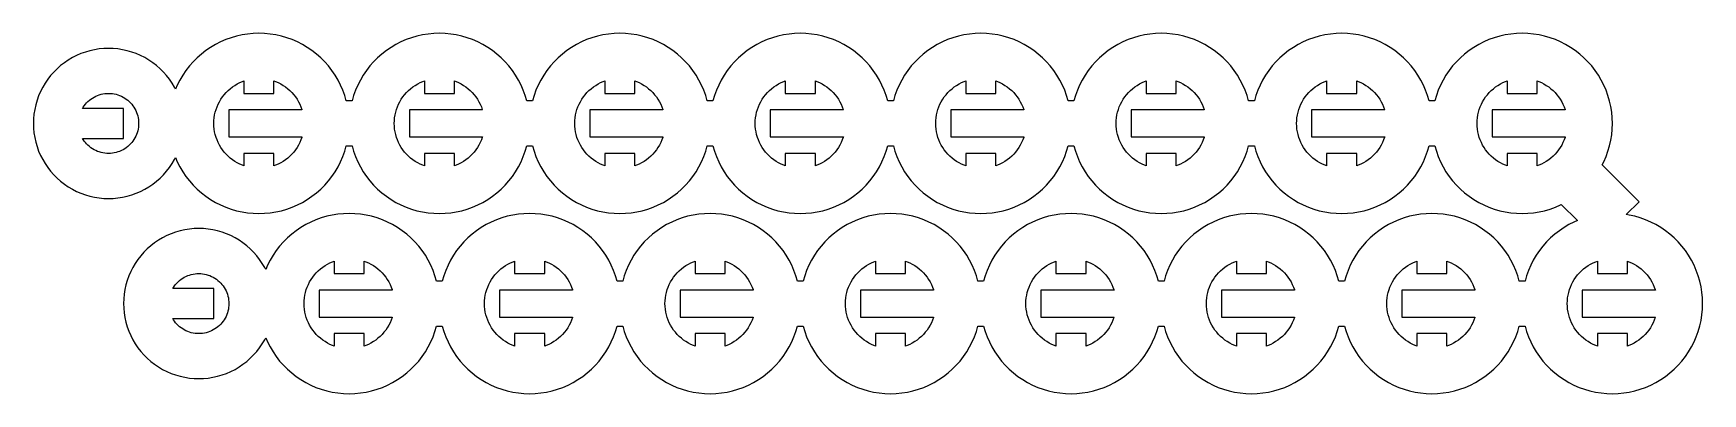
# Model space of a CAD drawing. Header units: metres. Extents: x 1 to 112, y 0 to 24.
import ezdxf

# ---------------------------------------------------------------- set-up
doc = ezdxf.new("R2010")
doc.units = ezdxf.units.M

msp = doc.modelspace()

# ---------------------------------------------------------------- linework, layer by layer
for p, q in [((13.4453, 23.429), (13.1095, 23.2578)), ((13.7913, 23.5787), (13.4453, 23.429)), ((14.1459, 23.7063), (13.7913, 23.5787)), ((14.5079, 23.8115), (14.1459, 23.7063)), ((14.8757, 23.8937), (14.5079, 23.8115)), ((15.248, 23.9527), (14.8757, 23.8937)), ((15.6233, 23.9882), (15.248, 23.9527)), ((16, 24), (15.6233, 23.9882)), ((16.3767, 23.9882), (16, 24)), ((16.752, 23.9527), (16.3767, 23.9882)), ((17.1243, 23.8937), (16.752, 23.9527)), ((17.4921, 23.8115), (17.1243, 23.8937)), ((17.8541, 23.7063), (17.4921, 23.8115)), ((18.2087, 23.5787), (17.8541, 23.7063)), ((18.5547, 23.429), (18.2087, 23.5787)), ((18.8905, 23.2578), (18.5547, 23.429)), ((25.4453, 23.429), (25.1095, 23.2578)), ((25.7913, 23.5787), (25.4453, 23.429)), ((26.1459, 23.7063), (25.7913, 23.5787)), ((26.5079, 23.8115), (26.1459, 23.7063)), ((26.8757, 23.8937), (26.5079, 23.8115)), ((27.248, 23.9527), (26.8757, 23.8937)), ((27.6233, 23.9882), (27.248, 23.9527)), ((28, 24), (27.6233, 23.9882)), ((28.3767, 23.9882), (28, 24)), ((28.752, 23.9527), (28.3767, 23.9882)), ((29.1243, 23.8937), (28.752, 23.9527)), ((29.4921, 23.8115), (29.1243, 23.8937)), ((29.8541, 23.7063), (29.4921, 23.8115)), ((30.2087, 23.5787), (29.8541, 23.7063)), ((30.5547, 23.429), (30.2087, 23.5787)), ((30.8905, 23.2578), (30.5547, 23.429)), ((37.4453, 23.429), (37.1095, 23.2578)), ((37.7913, 23.5787), (37.4453, 23.429)), ((38.1459, 23.7063), (37.7913, 23.5787)), ((38.5079, 23.8115), (38.1459, 23.7063)), ((38.8757, 23.8937), (38.5079, 23.8115)), ((39.248, 23.9527), (38.8757, 23.8937)), ((39.6233, 23.9882), (39.248, 23.9527)), ((40, 24), (39.6233, 23.9882)), ((40.3767, 23.9882), (40, 24)), ((40.752, 23.9527), (40.3767, 23.9882)), ((41.1243, 23.8937), (40.752, 23.9527)), ((41.4921, 23.8115), (41.1243, 23.8937)), ((41.8541, 23.7063), (41.4921, 23.8115)), ((42.2087, 23.5787), (41.8541, 23.7063)), ((42.5547, 23.429), (42.2087, 23.5787)), ((42.8905, 23.2578), (42.5547, 23.429)), ((49.4453, 23.429), (49.1095, 23.2578)), ((49.7913, 23.5787), (49.4453, 23.429)), ((50.1459, 23.7063), (49.7913, 23.5787)), ((50.5079, 23.8115), (50.1459, 23.7063)), ((50.8757, 23.8937), (50.5079, 23.8115)), ((51.248, 23.9527), (50.8757, 23.8937)), ((51.6233, 23.9882), (51.248, 23.9527)), ((52, 24), (51.6233, 23.9882)), ((52.3767, 23.9882), (52, 24)), ((52.752, 23.9527), (52.3767, 23.9882)), ((53.1243, 23.8937), (52.752, 23.9527)), ((53.4921, 23.8115), (53.1243, 23.8937)), ((53.8541, 23.7063), (53.4921, 23.8115)), ((54.2087, 23.5787), (53.8541, 23.7063)), ((54.5547, 23.429), (54.2087, 23.5787)), ((54.8905, 23.2578), (54.5547, 23.429)), ((61.4453, 23.429), (61.1095, 23.2578)), ((61.7913, 23.5787), (61.4453, 23.429)), ((62.1459, 23.7063), (61.7913, 23.5787)), ((62.5079, 23.8115), (62.1459, 23.7063)), ((62.8757, 23.8937), (62.5079, 23.8115)), ((63.248, 23.9527), (62.8757, 23.8937)), ((63.6233, 23.9882), (63.248, 23.9527)), ((64, 24), (63.6233, 23.9882)), ((64.3767, 23.9882), (64, 24)), ((64.752, 23.9527), (64.3767, 23.9882)), ((65.1243, 23.8937), (64.752, 23.9527)), ((65.4921, 23.8115), (65.1243, 23.8937)), ((65.8541, 23.7063), (65.4921, 23.8115)), ((66.2087, 23.5787), (65.8541, 23.7063)), ((66.5547, 23.429), (66.2087, 23.5787)), ((66.8905, 23.2578), (66.5547, 23.429)), ((73.4453, 23.429), (73.1095, 23.2578)), ((73.7913, 23.5787), (73.4453, 23.429)), ((74.1459, 23.7063), (73.7913, 23.5787)), ((74.5079, 23.8115), (74.1459, 23.7063)), ((74.8757, 23.8937), (74.5079, 23.8115)), ((75.248, 23.9527), (74.8757, 23.8937)), ((75.6233, 23.9882), (75.248, 23.9527)), ((76, 24), (75.6233, 23.9882)), ((76.3767, 23.9882), (76, 24)), ((76.752, 23.9527), (76.3767, 23.9882)), ((77.1243, 23.8937), (76.752, 23.9527)), ((77.4921, 23.8115), (77.1243, 23.8937)), ((77.8541, 23.7063), (77.4921, 23.8115)), ((78.2087, 23.5787), (77.8541, 23.7063)), ((78.5547, 23.429), (78.2087, 23.5787)), ((78.8905, 23.2578), (78.5547, 23.429)), ((85.4453, 23.429), (85.1095, 23.2578)), ((85.7913, 23.5787), (85.4453, 23.429)), ((86.1459, 23.7063), (85.7913, 23.5787)), ((86.5079, 23.8115), (86.1459, 23.7063)), ((86.8757, 23.8937), (86.5079, 23.8115)), ((87.248, 23.9527), (86.8757, 23.8937)), ((87.6233, 23.9882), (87.248, 23.9527)), ((88, 24), (87.6233, 23.9882)), ((88.3767, 23.9882), (88, 24)), ((88.752, 23.9527), (88.3767, 23.9882)), ((89.1243, 23.8937), (88.752, 23.9527)), ((89.4921, 23.8115), (89.1243, 23.8937)), ((89.8541, 23.7063), (89.4921, 23.8115)), ((90.2087, 23.5787), (89.8541, 23.7063)), ((90.5547, 23.429), (90.2087, 23.5787)), ((90.8905, 23.2578), (90.5547, 23.429)), ((97.4453, 23.429), (97.1095, 23.2578)), ((97.7913, 23.5787), (97.4453, 23.429)), ((98.1459, 23.7063), (97.7913, 23.5787)), ((98.5079, 23.8115), (98.1459, 23.7063)), ((98.8757, 23.8937), (98.5079, 23.8115)), ((99.248, 23.9527), (98.8757, 23.8937)), ((99.6233, 23.9882), (99.248, 23.9527)), ((100, 24), (99.6233, 23.9882)), ((100.377, 23.9882), (100, 24)), ((100.752, 23.9527), (100.377, 23.9882)), ((101.124, 23.8937), (100.752, 23.9527)), ((101.492, 23.8115), (101.124, 23.8937)), ((101.854, 23.7063), (101.492, 23.8115)), ((102.209, 23.5787), (101.854, 23.7063)), ((102.555, 23.429), (102.209, 23.5787)), ((102.891, 23.2578), (102.555, 23.429)), ((3.32087, 22.2216), (3.06107, 22.0451)), ((3.59123, 22.3815), (3.32087, 22.2216)), ((3.8711, 22.5241), (3.59123, 22.3815)), ((4.15938, 22.6489), (3.8711, 22.5241)), ((4.45492, 22.7553), (4.15938, 22.6489)), ((4.75655, 22.8429), (4.45492, 22.7553)), ((5.06309, 22.9114), (4.75655, 22.8429)), ((5.37333, 22.9606), (5.06309, 22.9114)), ((5.68605, 22.9901), (5.37333, 22.9606)), ((6, 23), (5.68605, 22.9901)), ((6.31395, 22.9901), (6, 23)), ((6.62667, 22.9606), (6.31395, 22.9901)), ((6.93691, 22.9114), (6.62667, 22.9606)), ((7.24345, 22.8429), (6.93691, 22.9114)), ((7.54508, 22.7553), (7.24345, 22.8429)), ((7.84062, 22.6489), (7.54508, 22.7553)), ((8.1289, 22.5241), (7.84062, 22.6489)), ((8.40877, 22.3815), (8.1289, 22.5241)), ((8.67913, 22.2216), (8.40877, 22.3815)), ((8.93893, 22.0451), (8.67913, 22.2216)), ((11.8927, 22.3738), (11.6262, 22.1073)), ((12.1755, 22.6231), (11.8927, 22.3738)), ((12.4733, 22.8541), (12.1755, 22.6231)), ((12.785, 23.066), (12.4733, 22.8541)), ((13.1095, 23.2578), (12.785, 23.066)), ((19.215, 23.066), (18.8905, 23.2578)), ((19.5267, 22.8541), (19.215, 23.066)), ((19.8245, 22.6231), (19.5267, 22.8541)), ((20.1073, 22.3738), (19.8245, 22.6231)), ((20.3738, 22.1073), (20.1073, 22.3738)), ((23.8927, 22.3738), (23.6262, 22.1073)), ((24.1755, 22.6231), (23.8927, 22.3738)), ((24.4733, 22.8541), (24.1755, 22.6231)), ((24.785, 23.066), (24.4733, 22.8541)), ((25.1095, 23.2578), (24.785, 23.066)), ((31.215, 23.066), (30.8905, 23.2578)), ((31.5267, 22.8541), (31.215, 23.066)), ((31.8245, 22.6231), (31.5267, 22.8541)), ((32.1073, 22.3738), (31.8245, 22.6231)), ((32.3738, 22.1073), (32.1073, 22.3738)), ((35.8927, 22.3738), (35.6262, 22.1073)), ((36.1755, 22.6231), (35.8927, 22.3738)), ((36.4733, 22.8541), (36.1755, 22.6231)), ((36.785, 23.066), (36.4733, 22.8541)), ((37.1095, 23.2578), (36.785, 23.066)), ((43.215, 23.066), (42.8905, 23.2578)), ((43.5267, 22.8541), (43.215, 23.066)), ((43.8245, 22.6231), (43.5267, 22.8541)), ((44.1073, 22.3738), (43.8245, 22.6231)), ((44.3738, 22.1073), (44.1073, 22.3738)), ((47.8927, 22.3738), (47.6262, 22.1073)), ((48.1755, 22.6231), (47.8927, 22.3738)), ((48.4733, 22.8541), (48.1755, 22.6231)), ((48.785, 23.066), (48.4733, 22.8541)), ((49.1095, 23.2578), (48.785, 23.066)), ((55.215, 23.066), (54.8905, 23.2578)), ((55.5267, 22.8541), (55.215, 23.066)), ((55.8245, 22.6231), (55.5267, 22.8541)), ((56.1073, 22.3738), (55.8245, 22.6231)), ((56.3738, 22.1073), (56.1073, 22.3738)), ((59.8927, 22.3738), (59.6262, 22.1073)), ((60.1755, 22.6231), (59.8927, 22.3738)), ((60.4733, 22.8541), (60.1755, 22.6231)), ((60.785, 23.066), (60.4733, 22.8541)), ((61.1095, 23.2578), (60.785, 23.066)), ((67.215, 23.066), (66.8905, 23.2578)), ((67.5267, 22.8541), (67.215, 23.066)), ((67.8245, 22.6231), (67.5267, 22.8541)), ((68.1073, 22.3738), (67.8245, 22.6231)), ((68.3738, 22.1073), (68.1073, 22.3738)), ((71.8927, 22.3738), (71.6262, 22.1073)), ((72.1755, 22.6231), (71.8927, 22.3738)), ((72.4733, 22.8541), (72.1755, 22.6231)), ((72.785, 23.066), (72.4733, 22.8541)), ((73.1095, 23.2578), (72.785, 23.066)), ((79.215, 23.066), (78.8905, 23.2578)), ((79.5267, 22.8541), (79.215, 23.066)), ((79.8245, 22.6231), (79.5267, 22.8541)), ((80.1073, 22.3738), (79.8245, 22.6231)), ((80.3738, 22.1073), (80.1073, 22.3738)), ((83.8927, 22.3738), (83.6262, 22.1073)), ((84.1755, 22.6231), (83.8927, 22.3738)), ((84.4733, 22.8541), (84.1755, 22.6231)), ((84.785, 23.066), (84.4733, 22.8541)), ((85.1095, 23.2578), (84.785, 23.066)), ((91.215, 23.066), (90.8905, 23.2578)), ((91.5267, 22.8541), (91.215, 23.066)), ((91.8245, 22.6231), (91.5267, 22.8541)), ((92.1073, 22.3738), (91.8245, 22.6231)), ((92.3738, 22.1073), (92.1073, 22.3738)), ((95.8927, 22.3738), (95.6262, 22.1073)), ((96.1755, 22.6231), (95.8927, 22.3738)), ((96.4733, 22.8541), (96.1755, 22.6231)), ((96.785, 23.066), (96.4733, 22.8541)), ((97.1095, 23.2578), (96.785, 23.066)), ((103.215, 23.066), (102.891, 23.2578)), ((103.527, 22.8541), (103.215, 23.066)), ((103.825, 22.6231), (103.527, 22.8541)), ((104.107, 22.3738), (103.825, 22.6231)), ((104.374, 22.1073), (104.107, 22.3738)), ((2.14743, 21.1871), (1.95492, 20.9389)), ((2.35516, 21.4227), (2.14743, 21.1871)), ((2.57726, 21.6448), (2.35516, 21.4227)), ((2.81288, 21.8526), (2.57726, 21.6448)), ((3.06107, 22.0451), (2.81288, 21.8526)), ((9.18712, 21.8526), (8.93893, 22.0451)), ((9.42274, 21.6448), (9.18712, 21.8526)), ((9.64484, 21.4227), (9.42274, 21.6448)), ((9.85257, 21.1871), (9.64484, 21.4227)), ((10.0451, 20.9389), (9.85257, 21.1871)), ((10.934, 21.215), (10.7422, 20.8905)), ((11.1459, 21.5267), (10.934, 21.215)), ((11.3769, 21.8245), (11.1459, 21.5267)), ((11.6262, 22.1073), (11.3769, 21.8245)), ((20.6231, 21.8245), (20.3738, 22.1073)), ((20.8541, 21.5267), (20.6231, 21.8245)), ((21.066, 21.215), (20.8541, 21.5267)), ((21.2578, 20.8905), (21.066, 21.215)), ((22.934, 21.215), (22.7422, 20.8905)), ((23.1459, 21.5267), (22.934, 21.215)), ((23.3769, 21.8245), (23.1459, 21.5267)), ((23.6262, 22.1073), (23.3769, 21.8245)), ((32.6231, 21.8245), (32.3738, 22.1073)), ((32.8541, 21.5267), (32.6231, 21.8245)), ((33.066, 21.215), (32.8541, 21.5267)), ((33.2578, 20.8905), (33.066, 21.215)), ((34.934, 21.215), (34.7422, 20.8905)), ((35.1459, 21.5267), (34.934, 21.215)), ((35.3769, 21.8245), (35.1459, 21.5267)), ((35.6262, 22.1073), (35.3769, 21.8245)), ((44.6231, 21.8245), (44.3738, 22.1073)), ((44.8541, 21.5267), (44.6231, 21.8245)), ((45.066, 21.215), (44.8541, 21.5267)), ((45.2578, 20.8905), (45.066, 21.215)), ((46.934, 21.215), (46.7422, 20.8905)), ((47.1459, 21.5267), (46.934, 21.215)), ((47.3769, 21.8245), (47.1459, 21.5267)), ((47.6262, 22.1073), (47.3769, 21.8245)), ((56.6231, 21.8245), (56.3738, 22.1073)), ((56.8541, 21.5267), (56.6231, 21.8245)), ((57.066, 21.215), (56.8541, 21.5267)), ((57.2578, 20.8905), (57.066, 21.215)), ((58.934, 21.215), (58.7422, 20.8905)), ((59.1459, 21.5267), (58.934, 21.215)), ((59.3769, 21.8245), (59.1459, 21.5267)), ((59.6262, 22.1073), (59.3769, 21.8245)), ((68.6231, 21.8245), (68.3738, 22.1073)), ((68.8541, 21.5267), (68.6231, 21.8245)), ((69.066, 21.215), (68.8541, 21.5267)), ((69.2578, 20.8905), (69.066, 21.215)), ((70.934, 21.215), (70.7422, 20.8905)), ((71.1459, 21.5267), (70.934, 21.215)), ((71.3769, 21.8245), (71.1459, 21.5267)), ((71.6262, 22.1073), (71.3769, 21.8245)), ((80.6231, 21.8245), (80.3738, 22.1073)), ((80.8541, 21.5267), (80.6231, 21.8245)), ((81.066, 21.215), (80.8541, 21.5267)), ((81.2578, 20.8905), (81.066, 21.215)), ((82.934, 21.215), (82.7422, 20.8905)), ((83.1459, 21.5267), (82.934, 21.215)), ((83.3769, 21.8245), (83.1459, 21.5267)), ((83.6262, 22.1073), (83.3769, 21.8245)), ((92.6231, 21.8245), (92.3738, 22.1073)), ((92.8541, 21.5267), (92.6231, 21.8245)), ((93.066, 21.215), (92.8541, 21.5267)), ((93.2578, 20.8905), (93.066, 21.215)), ((94.934, 21.215), (94.7422, 20.8905)), ((95.1459, 21.5267), (94.934, 21.215)), ((95.3769, 21.8245), (95.1459, 21.5267)), ((95.6262, 22.1073), (95.3769, 21.8245)), ((104.623, 21.8245), (104.374, 22.1073)), ((104.854, 21.5267), (104.623, 21.8245)), ((105.066, 21.215), (104.854, 21.5267)), ((105.258, 20.8905), (105.066, 21.215)), ((1.47587, 20.1289), (1.35112, 19.8406)), ((1.61847, 20.4088), (1.47587, 20.1289)), ((1.77836, 20.6791), (1.61847, 20.4088)), ((1.95492, 20.9389), (1.77836, 20.6791)), ((5.62524, 19.9646), (5.74933, 19.9842)), ((5.74933, 19.9842), (5.87442, 19.9961)), ((5.87442, 19.9961), (6, 20)), ((6, 20), (6.12558, 19.9961)), ((6.12558, 19.9961), (6.25067, 19.9842)), ((6.25067, 19.9842), (6.37476, 19.9646)), ((10.2216, 20.6791), (10.0451, 20.9389)), ((10.3815, 20.4088), (10.2216, 20.6791)), ((10.4499, 20.2747), (10.3815, 20.4088)), ((10.571, 20.5547), (10.4499, 20.2747)), ((10.7422, 20.8905), (10.571, 20.5547)), ((13.6885, 19.9123), (13.8131, 20.0536)), ((13.8131, 20.0536), (13.9464, 20.1869)), ((13.9464, 20.1869), (14.0877, 20.3115)), ((14.0877, 20.3115), (14.2366, 20.4271)), ((14.2366, 20.4271), (14.3925, 20.533)), ((14.3925, 20.533), (14.5547, 20.6289)), ((14.5547, 20.6289), (14.7227, 20.7145)), ((14.7227, 20.7145), (14.8956, 20.7893)), ((14.8956, 20.7893), (15, 20.8269)), ((15, 20.8269), (15, 20)), ((15, 20), (17, 20)), ((17, 20), (17, 20.8269)), ((17, 20.8269), (17.1044, 20.7893)), ((17.1044, 20.7893), (17.2773, 20.7145)), ((17.2773, 20.7145), (17.4453, 20.6289)), ((17.4453, 20.6289), (17.6075, 20.533)), ((17.6075, 20.533), (17.7634, 20.4271)), ((17.7634, 20.4271), (17.9123, 20.3115)), ((17.9123, 20.3115), (18.0536, 20.1869)), ((18.0536, 20.1869), (18.1869, 20.0536)), ((18.1869, 20.0536), (18.3115, 19.9123)), ((21.429, 20.5547), (21.2578, 20.8905)), ((21.5787, 20.2087), (21.429, 20.5547)), ((21.7063, 19.8541), (21.5787, 20.2087)), ((22.4213, 20.2087), (22.2937, 19.8541)), ((22.571, 20.5547), (22.4213, 20.2087)), ((22.7422, 20.8905), (22.571, 20.5547)), ((25.6885, 19.9123), (25.8131, 20.0536)), ((25.8131, 20.0536), (25.9464, 20.1869)), ((25.9464, 20.1869), (26.0877, 20.3115)), ((26.0877, 20.3115), (26.2366, 20.4271)), ((26.2366, 20.4271), (26.3925, 20.533)), ((26.3925, 20.533), (26.5547, 20.6289)), ((26.5547, 20.6289), (26.7227, 20.7145)), ((26.7227, 20.7145), (26.8956, 20.7893)), ((26.8956, 20.7893), (27, 20.8269)), ((27, 20.8269), (27, 20)), ((27, 20), (29, 20)), ((29, 20), (29, 20.8269)), ((29, 20.8269), (29.1044, 20.7893)), ((29.1044, 20.7893), (29.2773, 20.7145)), ((29.2773, 20.7145), (29.4453, 20.6289)), ((29.4453, 20.6289), (29.6075, 20.533)), ((29.6075, 20.533), (29.7634, 20.4271)), ((29.7634, 20.4271), (29.9123, 20.3115)), ((29.9123, 20.3115), (30.0536, 20.1869)), ((30.0536, 20.1869), (30.1869, 20.0536)), ((30.1869, 20.0536), (30.3115, 19.9123)), ((33.429, 20.5547), (33.2578, 20.8905)), ((33.5787, 20.2087), (33.429, 20.5547)), ((33.7063, 19.8541), (33.5787, 20.2087)), ((34.4213, 20.2087), (34.2937, 19.8541)), ((34.571, 20.5547), (34.4213, 20.2087)), ((34.7422, 20.8905), (34.571, 20.5547)), ((37.6885, 19.9123), (37.8131, 20.0536)), ((37.8131, 20.0536), (37.9464, 20.1869)), ((37.9464, 20.1869), (38.0877, 20.3115)), ((38.0877, 20.3115), (38.2366, 20.4271)), ((38.2366, 20.4271), (38.3925, 20.533)), ((38.3925, 20.533), (38.5547, 20.6289)), ((38.5547, 20.6289), (38.7227, 20.7145)), ((38.7227, 20.7145), (38.8956, 20.7893)), ((38.8956, 20.7893), (39, 20.8269)), ((39, 20.8269), (39, 20)), ((39, 20), (41, 20)), ((41, 20), (41, 20.8269)), ((41, 20.8269), (41.1044, 20.7893)), ((41.1044, 20.7893), (41.2773, 20.7145)), ((41.2773, 20.7145), (41.4453, 20.6289)), ((41.4453, 20.6289), (41.6075, 20.533)), ((41.6075, 20.533), (41.7634, 20.4271)), ((41.7634, 20.4271), (41.9123, 20.3115)), ((41.9123, 20.3115), (42.0536, 20.1869)), ((42.0536, 20.1869), (42.1869, 20.0536)), ((42.1869, 20.0536), (42.3115, 19.9123)), ((45.429, 20.5547), (45.2578, 20.8905)), ((45.5787, 20.2087), (45.429, 20.5547)), ((45.7063, 19.8541), (45.5787, 20.2087)), ((46.4213, 20.2087), (46.2937, 19.8541)), ((46.571, 20.5547), (46.4213, 20.2087)), ((46.7422, 20.8905), (46.571, 20.5547)), ((49.6885, 19.9123), (49.8131, 20.0536)), ((49.8131, 20.0536), (49.9464, 20.1869)), ((49.9464, 20.1869), (50.0877, 20.3115)), ((50.0877, 20.3115), (50.2366, 20.4271)), ((50.2366, 20.4271), (50.3925, 20.533)), ((50.3925, 20.533), (50.5547, 20.6289)), ((50.5547, 20.6289), (50.7227, 20.7145)), ((50.7227, 20.7145), (50.8956, 20.7893)), ((50.8956, 20.7893), (51, 20.8269)), ((51, 20.8269), (51, 20)), ((51, 20), (53, 20)), ((53, 20), (53, 20.8269)), ((53, 20.8269), (53.1044, 20.7893)), ((53.1044, 20.7893), (53.2773, 20.7145)), ((53.2773, 20.7145), (53.4453, 20.6289)), ((53.4453, 20.6289), (53.6075, 20.533)), ((53.6075, 20.533), (53.7634, 20.4271)), ((53.7634, 20.4271), (53.9123, 20.3115)), ((53.9123, 20.3115), (54.0536, 20.1869)), ((54.0536, 20.1869), (54.1869, 20.0536)), ((54.1869, 20.0536), (54.3115, 19.9123)), ((57.429, 20.5547), (57.2578, 20.8905)), ((57.5787, 20.2087), (57.429, 20.5547)), ((57.7063, 19.8541), (57.5787, 20.2087)), ((58.4213, 20.2087), (58.2937, 19.8541)), ((58.571, 20.5547), (58.4213, 20.2087)), ((58.7422, 20.8905), (58.571, 20.5547)), ((61.6885, 19.9123), (61.8131, 20.0536)), ((61.8131, 20.0536), (61.9464, 20.1869)), ((61.9464, 20.1869), (62.0877, 20.3115)), ((62.0877, 20.3115), (62.2366, 20.4271)), ((62.2366, 20.4271), (62.3925, 20.533)), ((62.3925, 20.533), (62.5547, 20.6289)), ((62.5547, 20.6289), (62.7227, 20.7145)), ((62.7227, 20.7145), (62.8956, 20.7893)), ((62.8956, 20.7893), (63, 20.8269)), ((63, 20.8269), (63, 20)), ((63, 20), (65, 20)), ((65, 20), (65, 20.8269)), ((65, 20.8269), (65.1044, 20.7893)), ((65.1044, 20.7893), (65.2773, 20.7145)), ((65.2773, 20.7145), (65.4453, 20.6289)), ((65.4453, 20.6289), (65.6075, 20.533)), ((65.6075, 20.533), (65.7634, 20.4271)), ((65.7634, 20.4271), (65.9123, 20.3115)), ((65.9123, 20.3115), (66.0536, 20.1869)), ((66.0536, 20.1869), (66.1869, 20.0536)), ((66.1869, 20.0536), (66.3115, 19.9123)), ((69.429, 20.5547), (69.2578, 20.8905)), ((69.5787, 20.2087), (69.429, 20.5547)), ((69.7063, 19.8541), (69.5787, 20.2087)), ((70.4213, 20.2087), (70.2937, 19.8541)), ((70.571, 20.5547), (70.4213, 20.2087)), ((70.7422, 20.8905), (70.571, 20.5547)), ((73.6885, 19.9123), (73.8131, 20.0536)), ((73.8131, 20.0536), (73.9464, 20.1869)), ((73.9464, 20.1869), (74.0877, 20.3115)), ((74.0877, 20.3115), (74.2366, 20.4271)), ((74.2366, 20.4271), (74.3925, 20.533)), ((74.3925, 20.533), (74.5547, 20.6289)), ((74.5547, 20.6289), (74.7227, 20.7145)), ((74.7227, 20.7145), (74.8956, 20.7893)), ((74.8956, 20.7893), (75, 20.8269)), ((75, 20.8269), (75, 20)), ((75, 20), (77, 20)), ((77, 20), (77, 20.8269)), ((77, 20.8269), (77.1044, 20.7893)), ((77.1044, 20.7893), (77.2773, 20.7145)), ((77.2773, 20.7145), (77.4453, 20.6289)), ((77.4453, 20.6289), (77.6075, 20.533)), ((77.6075, 20.533), (77.7634, 20.4271)), ((77.7634, 20.4271), (77.9123, 20.3115)), ((77.9123, 20.3115), (78.0536, 20.1869)), ((78.0536, 20.1869), (78.1869, 20.0536)), ((78.1869, 20.0536), (78.3115, 19.9123)), ((81.429, 20.5547), (81.2578, 20.8905)), ((81.5787, 20.2087), (81.429, 20.5547)), ((81.7063, 19.8541), (81.5787, 20.2087)), ((82.4213, 20.2087), (82.2937, 19.8541)), ((82.571, 20.5547), (82.4213, 20.2087)), ((82.7422, 20.8905), (82.571, 20.5547)), ((85.6885, 19.9123), (85.8131, 20.0536)), ((85.8131, 20.0536), (85.9464, 20.1869)), ((85.9464, 20.1869), (86.0877, 20.3115)), ((86.0877, 20.3115), (86.2366, 20.4271)), ((86.2366, 20.4271), (86.3925, 20.533)), ((86.3925, 20.533), (86.5547, 20.6289)), ((86.5547, 20.6289), (86.7227, 20.7145)), ((86.7227, 20.7145), (86.8956, 20.7893)), ((86.8956, 20.7893), (87, 20.8269)), ((87, 20.8269), (87, 20)), ((87, 20), (89, 20)), ((89, 20), (89, 20.8269)), ((89, 20.8269), (89.1044, 20.7893)), ((89.1044, 20.7893), (89.2773, 20.7145)), ((89.2773, 20.7145), (89.4453, 20.6289)), ((89.4453, 20.6289), (89.6075, 20.533)), ((89.6075, 20.533), (89.7634, 20.4271)), ((89.7634, 20.4271), (89.9123, 20.3115)), ((89.9123, 20.3115), (90.0536, 20.1869)), ((90.0536, 20.1869), (90.1869, 20.0536)), ((90.1869, 20.0536), (90.3115, 19.9123)), ((93.429, 20.5547), (93.2578, 20.8905)), ((93.5787, 20.2087), (93.429, 20.5547)), ((93.7063, 19.8541), (93.5787, 20.2087)), ((94.4213, 20.2087), (94.2937, 19.8541)), ((94.571, 20.5547), (94.4213, 20.2087)), ((94.7422, 20.8905), (94.571, 20.5547)), ((97.6885, 19.9123), (97.8131, 20.0536)), ((97.8131, 20.0536), (97.9464, 20.1869)), ((97.9464, 20.1869), (98.0877, 20.3115)), ((98.0877, 20.3115), (98.2366, 20.4271)), ((98.2366, 20.4271), (98.3925, 20.533)), ((98.3925, 20.533), (98.5547, 20.6289)), ((98.5547, 20.6289), (98.7227, 20.7145)), ((98.7227, 20.7145), (98.8956, 20.7893)), ((98.8956, 20.7893), (99, 20.8269)), ((99, 20.8269), (99, 20)), ((99, 20), (101, 20)), ((101, 20), (101, 20.8269)), ((101, 20.8269), (101.104, 20.7893)), ((101.104, 20.7893), (101.277, 20.7145)), ((101.277, 20.7145), (101.445, 20.6289)), ((101.445, 20.6289), (101.607, 20.533)), ((101.607, 20.533), (101.763, 20.4271)), ((101.763, 20.4271), (101.912, 20.3115)), ((101.912, 20.3115), (102.054, 20.1869)), ((102.054, 20.1869), (102.187, 20.0536)), ((102.187, 20.0536), (102.312, 19.9123)), ((105.429, 20.5547), (105.258, 20.8905)), ((105.579, 20.2087), (105.429, 20.5547)), ((105.706, 19.8541), (105.579, 20.2087)), ((1.08856, 18.9369), (1.03943, 18.6267)), ((1.15708, 19.2434), (1.08856, 18.9369)), ((1.24472, 19.5451), (1.15708, 19.2434)), ((1.35112, 19.8406), (1.24472, 19.5451)), ((4.26897, 19), (4.31135, 19.0717)), ((7, 19), (4.26897, 19)), ((4.31135, 19.0717), (4.38197, 19.1756)), ((4.38197, 19.1756), (4.45897, 19.2748)), ((4.45897, 19.2748), (4.54206, 19.3691)), ((4.54206, 19.3691), (4.63091, 19.4579)), ((4.63091, 19.4579), (4.72515, 19.541)), ((4.72515, 19.541), (4.82443, 19.618)), ((4.82443, 19.618), (4.92835, 19.6887)), ((4.92835, 19.6887), (5.03649, 19.7526)), ((5.03649, 19.7526), (5.14844, 19.8097)), ((5.14844, 19.8097), (5.26375, 19.8596)), ((5.26375, 19.8596), (5.38197, 19.9021)), ((5.38197, 19.9021), (5.50262, 19.9372)), ((5.50262, 19.9372), (5.62524, 19.9646)), ((6.37476, 19.9646), (6.49738, 19.9372)), ((6.49738, 19.9372), (6.61803, 19.9021)), ((6.61803, 19.9021), (6.73625, 19.8596)), ((6.73625, 19.8596), (6.85156, 19.8097)), ((6.85156, 19.8097), (6.96351, 19.7526)), ((6.96351, 19.7526), (7.07165, 19.6887)), ((7, 17), (7, 19)), ((7.07165, 19.6887), (7.17557, 19.618)), ((7.17557, 19.618), (7.27485, 19.541)), ((7.27485, 19.541), (7.36909, 19.4579)), ((7.36909, 19.4579), (7.45794, 19.3691)), ((7.45794, 19.3691), (7.54103, 19.2748)), ((7.54103, 19.2748), (7.61803, 19.1756)), ((7.61803, 19.1756), (7.68865, 19.0717)), ((7.68865, 19.0717), (7.75261, 18.9635)), ((7.75261, 18.9635), (7.80965, 18.8516)), ((13.0943, 18.7461), (13.1468, 18.9271)), ((13.1468, 18.9271), (13.2107, 19.1044)), ((13.2107, 19.1044), (13.2855, 19.2773)), ((13.2855, 19.2773), (13.3711, 19.4453)), ((13.3711, 19.4453), (13.467, 19.6075)), ((13.467, 19.6075), (13.5729, 19.7634)), ((13.5729, 19.7634), (13.6885, 19.9123)), ((18.861, 18.9), (14, 18.9)), ((14, 18.9), (14, 17.1)), ((18.3115, 19.9123), (18.4271, 19.7634)), ((18.4271, 19.7634), (18.533, 19.6075)), ((18.533, 19.6075), (18.6289, 19.4453)), ((18.6289, 19.4453), (18.7145, 19.2773)), ((18.7145, 19.2773), (18.7893, 19.1044)), ((18.7893, 19.1044), (18.8532, 18.9271)), ((18.8532, 18.9271), (18.861, 18.9)), ((21.8092, 19.5), (21.7063, 19.8541)), ((22.1908, 19.5), (21.8092, 19.5)), ((22.2937, 19.8541), (22.1908, 19.5)), ((25.0943, 18.7461), (25.1468, 18.9271)), ((25.1468, 18.9271), (25.2107, 19.1044)), ((25.2107, 19.1044), (25.2855, 19.2773)), ((25.2855, 19.2773), (25.3711, 19.4453)), ((25.3711, 19.4453), (25.467, 19.6075)), ((25.467, 19.6075), (25.5729, 19.7634)), ((25.5729, 19.7634), (25.6885, 19.9123)), ((30.861, 18.9), (26, 18.9)), ((26, 18.9), (26, 17.1)), ((30.3115, 19.9123), (30.4271, 19.7634)), ((30.4271, 19.7634), (30.533, 19.6075)), ((30.533, 19.6075), (30.6289, 19.4453)), ((30.6289, 19.4453), (30.7145, 19.2773)), ((30.7145, 19.2773), (30.7893, 19.1044)), ((30.7893, 19.1044), (30.8532, 18.9271)), ((30.8532, 18.9271), (30.861, 18.9)), ((33.8092, 19.5), (33.7063, 19.8541)), ((34.1908, 19.5), (33.8092, 19.5)), ((34.2937, 19.8541), (34.1908, 19.5)), ((37.0943, 18.7461), (37.1468, 18.9271)), ((37.1468, 18.9271), (37.2107, 19.1044)), ((37.2107, 19.1044), (37.2855, 19.2773)), ((37.2855, 19.2773), (37.3711, 19.4453)), ((37.3711, 19.4453), (37.467, 19.6075)), ((37.467, 19.6075), (37.5729, 19.7634)), ((37.5729, 19.7634), (37.6885, 19.9123)), ((42.861, 18.9), (38, 18.9)), ((38, 18.9), (38, 17.1)), ((42.3115, 19.9123), (42.4271, 19.7634)), ((42.4271, 19.7634), (42.533, 19.6075)), ((42.533, 19.6075), (42.6289, 19.4453)), ((42.6289, 19.4453), (42.7145, 19.2773)), ((42.7145, 19.2773), (42.7893, 19.1044)), ((42.7893, 19.1044), (42.8532, 18.9271)), ((42.8532, 18.9271), (42.861, 18.9)), ((45.8092, 19.5), (45.7063, 19.8541)), ((46.1908, 19.5), (45.8092, 19.5)), ((46.2937, 19.8541), (46.1908, 19.5)), ((49.0943, 18.7461), (49.1468, 18.9271)), ((49.1468, 18.9271), (49.2107, 19.1044)), ((49.2107, 19.1044), (49.2855, 19.2773)), ((49.2855, 19.2773), (49.3711, 19.4453)), ((49.3711, 19.4453), (49.467, 19.6075)), ((49.467, 19.6075), (49.5729, 19.7634)), ((49.5729, 19.7634), (49.6885, 19.9123)), ((54.861, 18.9), (50, 18.9)), ((50, 18.9), (50, 17.1)), ((54.3115, 19.9123), (54.4271, 19.7634)), ((54.4271, 19.7634), (54.533, 19.6075)), ((54.533, 19.6075), (54.6289, 19.4453)), ((54.6289, 19.4453), (54.7145, 19.2773)), ((54.7145, 19.2773), (54.7893, 19.1044)), ((54.7893, 19.1044), (54.8532, 18.9271)), ((54.8532, 18.9271), (54.861, 18.9)), ((57.8092, 19.5), (57.7063, 19.8541)), ((58.1908, 19.5), (57.8092, 19.5)), ((58.2937, 19.8541), (58.1908, 19.5)), ((61.0943, 18.7461), (61.1468, 18.9271)), ((61.1468, 18.9271), (61.2107, 19.1044)), ((61.2107, 19.1044), (61.2855, 19.2773)), ((61.2855, 19.2773), (61.3711, 19.4453)), ((61.3711, 19.4453), (61.467, 19.6075)), ((61.467, 19.6075), (61.5729, 19.7634)), ((61.5729, 19.7634), (61.6885, 19.9123)), ((66.861, 18.9), (62, 18.9)), ((62, 18.9), (62, 17.1)), ((66.3115, 19.9123), (66.4271, 19.7634)), ((66.4271, 19.7634), (66.533, 19.6075)), ((66.533, 19.6075), (66.6289, 19.4453)), ((66.6289, 19.4453), (66.7145, 19.2773)), ((66.7145, 19.2773), (66.7893, 19.1044)), ((66.7893, 19.1044), (66.8532, 18.9271)), ((66.8532, 18.9271), (66.861, 18.9)), ((69.8092, 19.5), (69.7063, 19.8541)), ((70.1908, 19.5), (69.8092, 19.5)), ((70.2937, 19.8541), (70.1908, 19.5)), ((73.0943, 18.7461), (73.1468, 18.9271)), ((73.1468, 18.9271), (73.2107, 19.1044)), ((73.2107, 19.1044), (73.2855, 19.2773)), ((73.2855, 19.2773), (73.3711, 19.4453)), ((73.3711, 19.4453), (73.467, 19.6075)), ((73.467, 19.6075), (73.5729, 19.7634)), ((73.5729, 19.7634), (73.6885, 19.9123)), ((78.861, 18.9), (74, 18.9)), ((74, 18.9), (74, 17.1)), ((78.3115, 19.9123), (78.4271, 19.7634)), ((78.4271, 19.7634), (78.533, 19.6075)), ((78.533, 19.6075), (78.6289, 19.4453)), ((78.6289, 19.4453), (78.7145, 19.2773)), ((78.7145, 19.2773), (78.7893, 19.1044)), ((78.7893, 19.1044), (78.8532, 18.9271)), ((78.8532, 18.9271), (78.861, 18.9)), ((81.8092, 19.5), (81.7063, 19.8541)), ((82.1908, 19.5), (81.8092, 19.5)), ((82.2937, 19.8541), (82.1908, 19.5)), ((85.0943, 18.7461), (85.1468, 18.9271)), ((85.1468, 18.9271), (85.2107, 19.1044)), ((85.2107, 19.1044), (85.2855, 19.2773)), ((85.2855, 19.2773), (85.3711, 19.4453)), ((85.3711, 19.4453), (85.467, 19.6075)), ((85.467, 19.6075), (85.5729, 19.7634)), ((85.5729, 19.7634), (85.6885, 19.9123)), ((90.861, 18.9), (86, 18.9)), ((86, 18.9), (86, 17.1)), ((90.3115, 19.9123), (90.4271, 19.7634)), ((90.4271, 19.7634), (90.533, 19.6075)), ((90.533, 19.6075), (90.6289, 19.4453)), ((90.6289, 19.4453), (90.7145, 19.2773)), ((90.7145, 19.2773), (90.7893, 19.1044)), ((90.7893, 19.1044), (90.8532, 18.9271)), ((90.8532, 18.9271), (90.861, 18.9)), ((93.8092, 19.5), (93.7063, 19.8541)), ((94.1908, 19.5), (93.8092, 19.5)), ((94.2937, 19.8541), (94.1908, 19.5)), ((97.0943, 18.7461), (97.1468, 18.9271)), ((97.1468, 18.9271), (97.2107, 19.1044)), ((97.2107, 19.1044), (97.2855, 19.2773)), ((97.2855, 19.2773), (97.3711, 19.4453)), ((97.3711, 19.4453), (97.467, 19.6075)), ((97.467, 19.6075), (97.5729, 19.7634)), ((97.5729, 19.7634), (97.6885, 19.9123)), ((102.861, 18.9), (98, 18.9)), ((98, 18.9), (98, 17.1)), ((102.312, 19.9123), (102.427, 19.7634)), ((102.427, 19.7634), (102.533, 19.6075)), ((102.533, 19.6075), (102.629, 19.4453)), ((102.629, 19.4453), (102.714, 19.2773)), ((102.714, 19.2773), (102.789, 19.1044)), ((102.789, 19.1044), (102.853, 18.9271)), ((102.853, 18.9271), (102.861, 18.9)), ((105.811, 19.4921), (105.706, 19.8541)), ((105.894, 19.1243), (105.811, 19.4921)), ((105.953, 18.752), (105.894, 19.1243)), ((1.00987, 18.314), (1, 18)), ((1, 18), (1.00987, 17.686)), ((1.03943, 18.6267), (1.00987, 18.314)), ((7.80965, 18.8516), (7.85955, 18.7362)), ((7.85955, 18.7362), (7.90211, 18.618)), ((7.90211, 18.618), (7.93717, 18.4974)), ((7.93717, 18.4974), (7.96457, 18.3748)), ((7.96457, 18.3748), (7.98423, 18.2507)), ((7.98423, 18.2507), (7.99605, 18.1256)), ((7.99605, 17.8744), (7.98423, 17.7493)), ((7.99605, 18.1256), (8, 18)), ((8, 18), (7.99605, 17.8744)), ((13, 18), (13.0059, 18.1884)), ((13.0059, 17.8116), (13, 18)), ((13.0059, 18.1884), (13.0237, 18.376)), ((13.0237, 17.624), (13.0059, 17.8116)), ((13.0237, 18.376), (13.0531, 18.5621)), ((13.0531, 18.5621), (13.0943, 18.7461)), ((25, 18), (25.0059, 18.1884)), ((25.0059, 17.8116), (25, 18)), ((25.0059, 18.1884), (25.0237, 18.376)), ((25.0237, 17.624), (25.0059, 17.8116)), ((25.0237, 18.376), (25.0531, 18.5621)), ((25.0531, 18.5621), (25.0943, 18.7461)), ((37, 18), (37.0059, 18.1884)), ((37.0059, 17.8116), (37, 18)), ((37.0059, 18.1884), (37.0237, 18.376)), ((37.0237, 17.624), (37.0059, 17.8116)), ((37.0237, 18.376), (37.0531, 18.5621)), ((37.0531, 18.5621), (37.0943, 18.7461)), ((49, 18), (49.0059, 18.1884)), ((49.0059, 17.8116), (49, 18)), ((49.0059, 18.1884), (49.0237, 18.376)), ((49.0237, 17.624), (49.0059, 17.8116)), ((49.0237, 18.376), (49.0531, 18.5621)), ((49.0531, 18.5621), (49.0943, 18.7461)), ((61, 18), (61.0059, 18.1884)), ((61.0059, 17.8116), (61, 18)), ((61.0059, 18.1884), (61.0237, 18.376)), ((61.0237, 17.624), (61.0059, 17.8116)), ((61.0237, 18.376), (61.0531, 18.5621)), ((61.0531, 18.5621), (61.0943, 18.7461)), ((73, 18), (73.0059, 18.1884)), ((73.0059, 17.8116), (73, 18)), ((73.0059, 18.1884), (73.0237, 18.376)), ((73.0237, 17.624), (73.0059, 17.8116)), ((73.0237, 18.376), (73.0531, 18.5621)), ((73.0531, 18.5621), (73.0943, 18.7461)), ((85, 18), (85.0059, 18.1884)), ((85.0059, 17.8116), (85, 18)), ((85.0059, 18.1884), (85.0237, 18.376)), ((85.0237, 17.624), (85.0059, 17.8116)), ((85.0237, 18.376), (85.0531, 18.5621)), ((85.0531, 18.5621), (85.0943, 18.7461)), ((97, 18), (97.0059, 18.1884)), ((97.0059, 17.8116), (97, 18)), ((97.0059, 18.1884), (97.0237, 18.376)), ((97.0237, 17.624), (97.0059, 17.8116)), ((97.0237, 18.376), (97.0531, 18.5621)), ((97.0531, 18.5621), (97.0943, 18.7461)), ((105.988, 18.3767), (105.953, 18.752)), ((106, 18), (105.988, 18.3767)), ((105.988, 17.6233), (106, 18)), ((1.00987, 17.686), (1.03943, 17.3733)), ((1.03943, 17.3733), (1.08856, 17.0631)), ((1.08856, 17.0631), (1.15708, 16.7566)), ((1.15708, 16.7566), (1.24472, 16.4549)), ((4.26897, 17), (7, 17)), ((4.31135, 16.9283), (4.26897, 17)), ((4.38197, 16.8244), (4.31135, 16.9283)), ((4.45897, 16.7252), (4.38197, 16.8244)), ((4.54206, 16.6309), (4.45897, 16.7252)), ((7.54103, 16.7252), (7.45794, 16.6309)), ((7.61803, 16.8244), (7.54103, 16.7252)), ((7.68865, 16.9283), (7.61803, 16.8244)), ((7.75261, 17.0365), (7.68865, 16.9283)), ((7.80965, 17.1484), (7.75261, 17.0365)), ((7.85955, 17.2638), (7.80965, 17.1484)), ((7.90211, 17.382), (7.85955, 17.2638)), ((7.93717, 17.5026), (7.90211, 17.382)), ((7.96457, 17.6252), (7.93717, 17.5026)), ((7.98423, 17.7493), (7.96457, 17.6252)), ((13.0531, 17.4379), (13.0237, 17.624)), ((13.0943, 17.2539), (13.0531, 17.4379)), ((13.1468, 17.0729), (13.0943, 17.2539)), ((13.2107, 16.8956), (13.1468, 17.0729)), ((13.2855, 16.7227), (13.2107, 16.8956)), ((13.3711, 16.5547), (13.2855, 16.7227)), ((14, 17.1), (18.861, 17.1)), ((18.7145, 16.7227), (18.6289, 16.5547)), ((18.7893, 16.8956), (18.7145, 16.7227)), ((18.8532, 17.0729), (18.7893, 16.8956)), ((18.861, 17.1), (18.8532, 17.0729)), ((25.0531, 17.4379), (25.0237, 17.624)), ((25.0943, 17.2539), (25.0531, 17.4379)), ((25.1468, 17.0729), (25.0943, 17.2539)), ((25.2107, 16.8956), (25.1468, 17.0729)), ((25.2855, 16.7227), (25.2107, 16.8956)), ((25.3711, 16.5547), (25.2855, 16.7227)), ((26, 17.1), (30.861, 17.1)), ((30.7145, 16.7227), (30.6289, 16.5547)), ((30.7893, 16.8956), (30.7145, 16.7227)), ((30.8532, 17.0729), (30.7893, 16.8956)), ((30.861, 17.1), (30.8532, 17.0729)), ((37.0531, 17.4379), (37.0237, 17.624)), ((37.0943, 17.2539), (37.0531, 17.4379)), ((37.1468, 17.0729), (37.0943, 17.2539)), ((37.2107, 16.8956), (37.1468, 17.0729)), ((37.2855, 16.7227), (37.2107, 16.8956)), ((37.3711, 16.5547), (37.2855, 16.7227)), ((38, 17.1), (42.861, 17.1)), ((42.7145, 16.7227), (42.6289, 16.5547)), ((42.7893, 16.8956), (42.7145, 16.7227)), ((42.8532, 17.0729), (42.7893, 16.8956)), ((42.861, 17.1), (42.8532, 17.0729)), ((49.0531, 17.4379), (49.0237, 17.624)), ((49.0943, 17.2539), (49.0531, 17.4379)), ((49.1468, 17.0729), (49.0943, 17.2539)), ((49.2107, 16.8956), (49.1468, 17.0729)), ((49.2855, 16.7227), (49.2107, 16.8956)), ((49.3711, 16.5547), (49.2855, 16.7227)), ((50, 17.1), (54.861, 17.1)), ((54.7145, 16.7227), (54.6289, 16.5547)), ((54.7893, 16.8956), (54.7145, 16.7227)), ((54.8532, 17.0729), (54.7893, 16.8956)), ((54.861, 17.1), (54.8532, 17.0729)), ((61.0531, 17.4379), (61.0237, 17.624)), ((61.0943, 17.2539), (61.0531, 17.4379)), ((61.1468, 17.0729), (61.0943, 17.2539)), ((61.2107, 16.8956), (61.1468, 17.0729)), ((61.2855, 16.7227), (61.2107, 16.8956)), ((61.3711, 16.5547), (61.2855, 16.7227)), ((62, 17.1), (66.861, 17.1)), ((66.7145, 16.7227), (66.6289, 16.5547)), ((66.7893, 16.8956), (66.7145, 16.7227)), ((66.8532, 17.0729), (66.7893, 16.8956)), ((66.861, 17.1), (66.8532, 17.0729)), ((73.0531, 17.4379), (73.0237, 17.624)), ((73.0943, 17.2539), (73.0531, 17.4379)), ((73.1468, 17.0729), (73.0943, 17.2539)), ((73.2107, 16.8956), (73.1468, 17.0729)), ((73.2855, 16.7227), (73.2107, 16.8956)), ((73.3711, 16.5547), (73.2855, 16.7227)), ((74, 17.1), (78.861, 17.1)), ((78.7145, 16.7227), (78.6289, 16.5547)), ((78.7893, 16.8956), (78.7145, 16.7227)), ((78.8532, 17.0729), (78.7893, 16.8956)), ((78.861, 17.1), (78.8532, 17.0729)), ((85.0531, 17.4379), (85.0237, 17.624)), ((85.0943, 17.2539), (85.0531, 17.4379)), ((85.1468, 17.0729), (85.0943, 17.2539)), ((85.2107, 16.8956), (85.1468, 17.0729)), ((85.2855, 16.7227), (85.2107, 16.8956)), ((85.3711, 16.5547), (85.2855, 16.7227)), ((86, 17.1), (90.861, 17.1)), ((90.7145, 16.7227), (90.6289, 16.5547)), ((90.7893, 16.8956), (90.7145, 16.7227)), ((90.8532, 17.0729), (90.7893, 16.8956)), ((90.861, 17.1), (90.8532, 17.0729)), ((97.0531, 17.4379), (97.0237, 17.624)), ((97.0943, 17.2539), (97.0531, 17.4379)), ((97.1468, 17.0729), (97.0943, 17.2539)), ((97.2107, 16.8956), (97.1468, 17.0729)), ((97.2855, 16.7227), (97.2107, 16.8956)), ((97.3711, 16.5547), (97.2855, 16.7227)), ((98, 17.1), (102.861, 17.1)), ((102.714, 16.7227), (102.629, 16.5547)), ((102.789, 16.8956), (102.714, 16.7227)), ((102.853, 17.0729), (102.789, 16.8956)), ((102.861, 17.1), (102.853, 17.0729)), ((105.811, 16.5079), (105.894, 16.8757)), ((105.894, 16.8757), (105.953, 17.248)), ((105.953, 17.248), (105.988, 17.6233)), ((1.24472, 16.4549), (1.35112, 16.1594)), ((1.35112, 16.1594), (1.47587, 15.8711)), ((1.47587, 15.8711), (1.61847, 15.5912)), ((1.61847, 15.5912), (1.77836, 15.3209)), ((4.63091, 16.5421), (4.54206, 16.6309)), ((4.72515, 16.459), (4.63091, 16.5421)), ((4.82443, 16.382), (4.72515, 16.459)), ((4.92835, 16.3113), (4.82443, 16.382)), ((5.03649, 16.2474), (4.92835, 16.3113)), ((5.14844, 16.1903), (5.03649, 16.2474)), ((5.26375, 16.1404), (5.14844, 16.1903)), ((5.38197, 16.0979), (5.26375, 16.1404)), ((5.50262, 16.0628), (5.38197, 16.0979)), ((5.62524, 16.0354), (5.50262, 16.0628)), ((5.74933, 16.0158), (5.62524, 16.0354)), ((5.87442, 16.0039), (5.74933, 16.0158)), ((6, 16), (5.87442, 16.0039)), ((6.12558, 16.0039), (6, 16)), ((6.25067, 16.0158), (6.12558, 16.0039)), ((6.37476, 16.0354), (6.25067, 16.0158)), ((6.49738, 16.0628), (6.37476, 16.0354)), ((6.61803, 16.0979), (6.49738, 16.0628)), ((6.73625, 16.1404), (6.61803, 16.0979)), ((6.85156, 16.1903), (6.73625, 16.1404)), ((6.96351, 16.2474), (6.85156, 16.1903)), ((7.07165, 16.3113), (6.96351, 16.2474)), ((7.17557, 16.382), (7.07165, 16.3113)), ((7.27485, 16.459), (7.17557, 16.382)), ((7.36909, 16.5421), (7.27485, 16.459)), ((7.45794, 16.6309), (7.36909, 16.5421)), ((10.2216, 15.3209), (10.3815, 15.5912)), ((10.3815, 15.5912), (10.4499, 15.7253)), ((10.4499, 15.7253), (10.571, 15.4453)), ((13.467, 16.3925), (13.3711, 16.5547)), ((13.5729, 16.2366), (13.467, 16.3925)), ((13.6885, 16.0877), (13.5729, 16.2366)), ((13.8131, 15.9464), (13.6885, 16.0877)), ((13.9464, 15.8131), (13.8131, 15.9464)), ((14.0877, 15.6885), (13.9464, 15.8131)), ((14.2366, 15.5729), (14.0877, 15.6885)), ((14.3925, 15.467), (14.2366, 15.5729)), ((17, 16), (15, 16)), ((15, 16), (15, 15.1731)), ((17, 15.1731), (17, 16)), ((17.7634, 15.5729), (17.6075, 15.467)), ((17.9123, 15.6885), (17.7634, 15.5729)), ((18.0536, 15.8131), (17.9123, 15.6885)), ((18.1869, 15.9464), (18.0536, 15.8131)), ((18.3115, 16.0877), (18.1869, 15.9464)), ((18.4271, 16.2366), (18.3115, 16.0877)), ((18.533, 16.3925), (18.4271, 16.2366)), ((18.6289, 16.5547), (18.533, 16.3925)), ((21.429, 15.4453), (21.5787, 15.7913)), ((21.5787, 15.7913), (21.7063, 16.1459)), ((21.7063, 16.1459), (21.8092, 16.5)), ((21.8092, 16.5), (22.1908, 16.5)), ((22.1908, 16.5), (22.2937, 16.1459)), ((22.2937, 16.1459), (22.4213, 15.7913)), ((22.4213, 15.7913), (22.571, 15.4453)), ((25.467, 16.3925), (25.3711, 16.5547)), ((25.5729, 16.2366), (25.467, 16.3925)), ((25.6885, 16.0877), (25.5729, 16.2366)), ((25.8131, 15.9464), (25.6885, 16.0877)), ((25.9464, 15.8131), (25.8131, 15.9464)), ((26.0877, 15.6885), (25.9464, 15.8131)), ((26.2366, 15.5729), (26.0877, 15.6885)), ((26.3925, 15.467), (26.2366, 15.5729)), ((29, 16), (27, 16)), ((27, 16), (27, 15.1731)), ((29, 15.1731), (29, 16)), ((29.7634, 15.5729), (29.6075, 15.467)), ((29.9123, 15.6885), (29.7634, 15.5729)), ((30.0536, 15.8131), (29.9123, 15.6885)), ((30.1869, 15.9464), (30.0536, 15.8131)), ((30.3115, 16.0877), (30.1869, 15.9464)), ((30.4271, 16.2366), (30.3115, 16.0877)), ((30.533, 16.3925), (30.4271, 16.2366)), ((30.6289, 16.5547), (30.533, 16.3925)), ((33.429, 15.4453), (33.5787, 15.7913)), ((33.5787, 15.7913), (33.7063, 16.1459)), ((33.7063, 16.1459), (33.8092, 16.5)), ((33.8092, 16.5), (34.1908, 16.5)), ((34.1908, 16.5), (34.2937, 16.1459)), ((34.2937, 16.1459), (34.4213, 15.7913)), ((34.4213, 15.7913), (34.571, 15.4453)), ((37.467, 16.3925), (37.3711, 16.5547)), ((37.5729, 16.2366), (37.467, 16.3925)), ((37.6885, 16.0877), (37.5729, 16.2366)), ((37.8131, 15.9464), (37.6885, 16.0877)), ((37.9464, 15.8131), (37.8131, 15.9464)), ((38.0877, 15.6885), (37.9464, 15.8131)), ((38.2366, 15.5729), (38.0877, 15.6885)), ((38.3925, 15.467), (38.2366, 15.5729)), ((41, 16), (39, 16)), ((39, 16), (39, 15.1731)), ((41, 15.1731), (41, 16)), ((41.7634, 15.5729), (41.6075, 15.467)), ((41.9123, 15.6885), (41.7634, 15.5729)), ((42.0536, 15.8131), (41.9123, 15.6885)), ((42.1869, 15.9464), (42.0536, 15.8131)), ((42.3115, 16.0877), (42.1869, 15.9464)), ((42.4271, 16.2366), (42.3115, 16.0877)), ((42.533, 16.3925), (42.4271, 16.2366)), ((42.6289, 16.5547), (42.533, 16.3925)), ((45.429, 15.4453), (45.5787, 15.7913)), ((45.5787, 15.7913), (45.7063, 16.1459)), ((45.7063, 16.1459), (45.8092, 16.5)), ((45.8092, 16.5), (46.1908, 16.5)), ((46.1908, 16.5), (46.2937, 16.1459)), ((46.2937, 16.1459), (46.4213, 15.7913)), ((46.4213, 15.7913), (46.571, 15.4453)), ((49.467, 16.3925), (49.3711, 16.5547)), ((49.5729, 16.2366), (49.467, 16.3925)), ((49.6885, 16.0877), (49.5729, 16.2366)), ((49.8131, 15.9464), (49.6885, 16.0877)), ((49.9464, 15.8131), (49.8131, 15.9464)), ((50.0877, 15.6885), (49.9464, 15.8131)), ((50.2366, 15.5729), (50.0877, 15.6885)), ((50.3925, 15.467), (50.2366, 15.5729)), ((53, 16), (51, 16)), ((51, 16), (51, 15.1731)), ((53, 15.1731), (53, 16)), ((53.7634, 15.5729), (53.6075, 15.467)), ((53.9123, 15.6885), (53.7634, 15.5729)), ((54.0536, 15.8131), (53.9123, 15.6885)), ((54.1869, 15.9464), (54.0536, 15.8131)), ((54.3115, 16.0877), (54.1869, 15.9464)), ((54.4271, 16.2366), (54.3115, 16.0877)), ((54.533, 16.3925), (54.4271, 16.2366)), ((54.6289, 16.5547), (54.533, 16.3925)), ((57.429, 15.4453), (57.5787, 15.7913)), ((57.5787, 15.7913), (57.7063, 16.1459)), ((57.7063, 16.1459), (57.8092, 16.5)), ((57.8092, 16.5), (58.1908, 16.5)), ((58.1908, 16.5), (58.2937, 16.1459)), ((58.2937, 16.1459), (58.4213, 15.7913)), ((58.4213, 15.7913), (58.571, 15.4453)), ((61.467, 16.3925), (61.3711, 16.5547)), ((61.5729, 16.2366), (61.467, 16.3925)), ((61.6885, 16.0877), (61.5729, 16.2366)), ((61.8131, 15.9464), (61.6885, 16.0877)), ((61.9464, 15.8131), (61.8131, 15.9464)), ((62.0877, 15.6885), (61.9464, 15.8131)), ((62.2366, 15.5729), (62.0877, 15.6885)), ((62.3925, 15.467), (62.2366, 15.5729)), ((65, 16), (63, 16)), ((63, 16), (63, 15.1731)), ((65, 15.1731), (65, 16)), ((65.7634, 15.5729), (65.6075, 15.467)), ((65.9123, 15.6885), (65.7634, 15.5729)), ((66.0536, 15.8131), (65.9123, 15.6885)), ((66.1869, 15.9464), (66.0536, 15.8131)), ((66.3115, 16.0877), (66.1869, 15.9464)), ((66.4271, 16.2366), (66.3115, 16.0877)), ((66.533, 16.3925), (66.4271, 16.2366)), ((66.6289, 16.5547), (66.533, 16.3925)), ((69.429, 15.4453), (69.5787, 15.7913)), ((69.5787, 15.7913), (69.7063, 16.1459)), ((69.7063, 16.1459), (69.8092, 16.5)), ((69.8092, 16.5), (70.1908, 16.5)), ((70.1908, 16.5), (70.2937, 16.1459)), ((70.2937, 16.1459), (70.4213, 15.7913)), ((70.4213, 15.7913), (70.571, 15.4453)), ((73.467, 16.3925), (73.3711, 16.5547)), ((73.5729, 16.2366), (73.467, 16.3925)), ((73.6885, 16.0877), (73.5729, 16.2366)), ((73.8131, 15.9464), (73.6885, 16.0877)), ((73.9464, 15.8131), (73.8131, 15.9464)), ((74.0877, 15.6885), (73.9464, 15.8131)), ((74.2366, 15.5729), (74.0877, 15.6885)), ((74.3925, 15.467), (74.2366, 15.5729)), ((77, 16), (75, 16)), ((75, 16), (75, 15.1731)), ((77, 15.1731), (77, 16)), ((77.7634, 15.5729), (77.6075, 15.467)), ((77.9123, 15.6885), (77.7634, 15.5729)), ((78.0536, 15.8131), (77.9123, 15.6885)), ((78.1869, 15.9464), (78.0536, 15.8131)), ((78.3115, 16.0877), (78.1869, 15.9464)), ((78.4271, 16.2366), (78.3115, 16.0877)), ((78.533, 16.3925), (78.4271, 16.2366)), ((78.6289, 16.5547), (78.533, 16.3925)), ((81.429, 15.4453), (81.5787, 15.7913)), ((81.5787, 15.7913), (81.7063, 16.1459)), ((81.7063, 16.1459), (81.8092, 16.5)), ((81.8092, 16.5), (82.1908, 16.5)), ((82.1908, 16.5), (82.2937, 16.1459)), ((82.2937, 16.1459), (82.4213, 15.7913)), ((82.4213, 15.7913), (82.571, 15.4453)), ((85.467, 16.3925), (85.3711, 16.5547)), ((85.5729, 16.2366), (85.467, 16.3925)), ((85.6885, 16.0877), (85.5729, 16.2366)), ((85.8131, 15.9464), (85.6885, 16.0877)), ((85.9464, 15.8131), (85.8131, 15.9464)), ((86.0877, 15.6885), (85.9464, 15.8131)), ((86.2366, 15.5729), (86.0877, 15.6885)), ((86.3925, 15.467), (86.2366, 15.5729)), ((89, 16), (87, 16)), ((87, 16), (87, 15.1731)), ((89, 15.1731), (89, 16)), ((89.7634, 15.5729), (89.6075, 15.467)), ((89.9123, 15.6885), (89.7634, 15.5729)), ((90.0536, 15.8131), (89.9123, 15.6885)), ((90.1869, 15.9464), (90.0536, 15.8131)), ((90.3115, 16.0877), (90.1869, 15.9464)), ((90.4271, 16.2366), (90.3115, 16.0877)), ((90.533, 16.3925), (90.4271, 16.2366)), ((90.6289, 16.5547), (90.533, 16.3925)), ((93.429, 15.4453), (93.5787, 15.7913)), ((93.5787, 15.7913), (93.7063, 16.1459)), ((93.7063, 16.1459), (93.8092, 16.5)), ((93.8092, 16.5), (94.1908, 16.5)), ((94.1908, 16.5), (94.2937, 16.1459)), ((94.2937, 16.1459), (94.4213, 15.7913)), ((94.4213, 15.7913), (94.571, 15.4453)), ((97.467, 16.3925), (97.3711, 16.5547)), ((97.5729, 16.2366), (97.467, 16.3925)), ((97.6885, 16.0877), (97.5729, 16.2366)), ((97.8131, 15.9464), (97.6885, 16.0877)), ((97.9464, 15.8131), (97.8131, 15.9464)), ((98.0877, 15.6885), (97.9464, 15.8131)), ((98.2366, 15.5729), (98.0877, 15.6885)), ((98.3925, 15.467), (98.2366, 15.5729)), ((101, 16), (99, 16)), ((99, 16), (99, 15.1731)), ((101, 15.1731), (101, 16)), ((101.763, 15.5729), (101.607, 15.467)), ((101.912, 15.6885), (101.763, 15.5729)), ((102.054, 15.8131), (101.912, 15.6885)), ((102.187, 15.9464), (102.054, 15.8131)), ((102.312, 16.0877), (102.187, 15.9464)), ((102.427, 16.2366), (102.312, 16.0877)), ((102.533, 16.3925), (102.427, 16.2366)), ((102.629, 16.5547), (102.533, 16.3925)), ((105.429, 15.4453), (105.579, 15.7913)), ((105.579, 15.7913), (105.706, 16.1459)), ((105.706, 16.1459), (105.811, 16.5079)), ((1.77836, 15.3209), (1.95492, 15.0611)), ((1.95492, 15.0611), (2.14743, 14.8129)), ((2.14743, 14.8129), (2.35516, 14.5773)), ((2.35516, 14.5773), (2.57726, 14.3552)), ((9.42274, 14.3552), (9.64484, 14.5773)), ((9.64484, 14.5773), (9.85257, 14.8129)), ((9.85257, 14.8129), (10.0451, 15.0611)), ((10.0451, 15.0611), (10.2216, 15.3209)), ((10.571, 15.4453), (10.7422, 15.1095)), ((10.7422, 15.1095), (10.934, 14.785)), ((10.934, 14.785), (11.1459, 14.4733)), ((11.1459, 14.4733), (11.3769, 14.1755)), ((14.5547, 15.3711), (14.3925, 15.467)), ((14.7227, 15.2855), (14.5547, 15.3711)), ((14.8956, 15.2107), (14.7227, 15.2855)), ((15, 15.1731), (14.8956, 15.2107)), ((17.1044, 15.2107), (17, 15.1731)), ((17.2773, 15.2855), (17.1044, 15.2107)), ((17.4453, 15.3711), (17.2773, 15.2855)), ((17.6075, 15.467), (17.4453, 15.3711)), ((20.6231, 14.1755), (20.8541, 14.4733)), ((20.8541, 14.4733), (21.066, 14.785)), ((21.066, 14.785), (21.2578, 15.1095)), ((21.2578, 15.1095), (21.429, 15.4453)), ((22.571, 15.4453), (22.7422, 15.1095)), ((22.7422, 15.1095), (22.934, 14.785)), ((22.934, 14.785), (23.1459, 14.4733)), ((23.1459, 14.4733), (23.3769, 14.1755)), ((26.5547, 15.3711), (26.3925, 15.467)), ((26.7227, 15.2855), (26.5547, 15.3711)), ((26.8956, 15.2107), (26.7227, 15.2855)), ((27, 15.1731), (26.8956, 15.2107)), ((29.1044, 15.2107), (29, 15.1731)), ((29.2773, 15.2855), (29.1044, 15.2107)), ((29.4453, 15.3711), (29.2773, 15.2855)), ((29.6075, 15.467), (29.4453, 15.3711)), ((32.6231, 14.1755), (32.8541, 14.4733)), ((32.8541, 14.4733), (33.066, 14.785)), ((33.066, 14.785), (33.2578, 15.1095)), ((33.2578, 15.1095), (33.429, 15.4453)), ((34.571, 15.4453), (34.7422, 15.1095)), ((34.7422, 15.1095), (34.934, 14.785)), ((34.934, 14.785), (35.1459, 14.4733)), ((35.1459, 14.4733), (35.3769, 14.1755)), ((38.5547, 15.3711), (38.3925, 15.467)), ((38.7227, 15.2855), (38.5547, 15.3711)), ((38.8956, 15.2107), (38.7227, 15.2855)), ((39, 15.1731), (38.8956, 15.2107)), ((41.1044, 15.2107), (41, 15.1731)), ((41.2773, 15.2855), (41.1044, 15.2107)), ((41.4453, 15.3711), (41.2773, 15.2855)), ((41.6075, 15.467), (41.4453, 15.3711)), ((44.6231, 14.1755), (44.8541, 14.4733)), ((44.8541, 14.4733), (45.066, 14.785)), ((45.066, 14.785), (45.2578, 15.1095)), ((45.2578, 15.1095), (45.429, 15.4453)), ((46.571, 15.4453), (46.7422, 15.1095)), ((46.7422, 15.1095), (46.934, 14.785)), ((46.934, 14.785), (47.1459, 14.4733)), ((47.1459, 14.4733), (47.3769, 14.1755)), ((50.5547, 15.3711), (50.3925, 15.467)), ((50.7227, 15.2855), (50.5547, 15.3711)), ((50.8956, 15.2107), (50.7227, 15.2855)), ((51, 15.1731), (50.8956, 15.2107)), ((53.1044, 15.2107), (53, 15.1731)), ((53.2773, 15.2855), (53.1044, 15.2107)), ((53.4453, 15.3711), (53.2773, 15.2855)), ((53.6075, 15.467), (53.4453, 15.3711)), ((56.6231, 14.1755), (56.8541, 14.4733)), ((56.8541, 14.4733), (57.066, 14.785)), ((57.066, 14.785), (57.2578, 15.1095)), ((57.2578, 15.1095), (57.429, 15.4453)), ((58.571, 15.4453), (58.7422, 15.1095)), ((58.7422, 15.1095), (58.934, 14.785)), ((58.934, 14.785), (59.1459, 14.4733)), ((59.1459, 14.4733), (59.3769, 14.1755)), ((62.5547, 15.3711), (62.3925, 15.467)), ((62.7227, 15.2855), (62.5547, 15.3711)), ((62.8956, 15.2107), (62.7227, 15.2855)), ((63, 15.1731), (62.8956, 15.2107)), ((65.1044, 15.2107), (65, 15.1731)), ((65.2773, 15.2855), (65.1044, 15.2107)), ((65.4453, 15.3711), (65.2773, 15.2855)), ((65.6075, 15.467), (65.4453, 15.3711)), ((68.6231, 14.1755), (68.8541, 14.4733)), ((68.8541, 14.4733), (69.066, 14.785)), ((69.066, 14.785), (69.2578, 15.1095)), ((69.2578, 15.1095), (69.429, 15.4453)), ((70.571, 15.4453), (70.7422, 15.1095)), ((70.7422, 15.1095), (70.934, 14.785)), ((70.934, 14.785), (71.1459, 14.4733)), ((71.1459, 14.4733), (71.3769, 14.1755)), ((74.5547, 15.3711), (74.3925, 15.467)), ((74.7227, 15.2855), (74.5547, 15.3711)), ((74.8956, 15.2107), (74.7227, 15.2855)), ((75, 15.1731), (74.8956, 15.2107)), ((77.1044, 15.2107), (77, 15.1731)), ((77.2773, 15.2855), (77.1044, 15.2107)), ((77.4453, 15.3711), (77.2773, 15.2855)), ((77.6075, 15.467), (77.4453, 15.3711)), ((80.6231, 14.1755), (80.8541, 14.4733)), ((80.8541, 14.4733), (81.066, 14.785)), ((81.066, 14.785), (81.2578, 15.1095)), ((81.2578, 15.1095), (81.429, 15.4453)), ((82.571, 15.4453), (82.7422, 15.1095)), ((82.7422, 15.1095), (82.934, 14.785)), ((82.934, 14.785), (83.1459, 14.4733)), ((83.1459, 14.4733), (83.3769, 14.1755)), ((86.5547, 15.3711), (86.3925, 15.467)), ((86.7227, 15.2855), (86.5547, 15.3711)), ((86.8956, 15.2107), (86.7227, 15.2855)), ((87, 15.1731), (86.8956, 15.2107)), ((89.1044, 15.2107), (89, 15.1731)), ((89.2773, 15.2855), (89.1044, 15.2107)), ((89.4453, 15.3711), (89.2773, 15.2855)), ((89.6075, 15.467), (89.4453, 15.3711)), ((92.6231, 14.1755), (92.8541, 14.4733)), ((92.8541, 14.4733), (93.066, 14.785)), ((93.066, 14.785), (93.2578, 15.1095)), ((93.2578, 15.1095), (93.429, 15.4453)), ((94.571, 15.4453), (94.7422, 15.1095)), ((94.7422, 15.1095), (94.934, 14.785)), ((94.934, 14.785), (95.1459, 14.4733)), ((95.1459, 14.4733), (95.3769, 14.1755)), ((98.5547, 15.3711), (98.3925, 15.467)), ((98.7227, 15.2855), (98.5547, 15.3711)), ((98.8956, 15.2107), (98.7227, 15.2855)), ((99, 15.1731), (98.8956, 15.2107)), ((101.104, 15.2107), (101, 15.1731)), ((101.277, 15.2855), (101.104, 15.2107)), ((101.445, 15.3711), (101.277, 15.2855)), ((101.607, 15.467), (101.445, 15.3711)), ((105.328, 15.2464), (105.429, 15.4453)), ((107.787, 12.787), (105.328, 15.2464)), ((2.57726, 14.3552), (2.81288, 14.1474)), ((2.81288, 14.1474), (3.06107, 13.9549)), ((3.06107, 13.9549), (3.32087, 13.7784)), ((3.32087, 13.7784), (3.59123, 13.6185)), ((3.59123, 13.6185), (3.8711, 13.4759)), ((3.8711, 13.4759), (4.15938, 13.3511)), ((4.15938, 13.3511), (4.45492, 13.2447)), ((7.54508, 13.2447), (7.84062, 13.3511)), ((7.84062, 13.3511), (8.1289, 13.4759)), ((8.1289, 13.4759), (8.40877, 13.6185)), ((8.40877, 13.6185), (8.67913, 13.7784)), ((8.67913, 13.7784), (8.93893, 13.9549)), ((8.93893, 13.9549), (9.18712, 14.1474)), ((9.18712, 14.1474), (9.42274, 14.3552)), ((11.3769, 14.1755), (11.6262, 13.8927)), ((11.6262, 13.8927), (11.8927, 13.6262)), ((11.8927, 13.6262), (12.1755, 13.3769)), ((12.1755, 13.3769), (12.4733, 13.1459)), ((19.5267, 13.1459), (19.8245, 13.3769)), ((19.8245, 13.3769), (20.1073, 13.6262)), ((20.1073, 13.6262), (20.3738, 13.8927)), ((20.3738, 13.8927), (20.6231, 14.1755)), ((23.3769, 14.1755), (23.6262, 13.8927)), ((23.6262, 13.8927), (23.8927, 13.6262)), ((23.8927, 13.6262), (24.1755, 13.3769)), ((24.1755, 13.3769), (24.4733, 13.1459)), ((31.5267, 13.1459), (31.8245, 13.3769)), ((31.8245, 13.3769), (32.1073, 13.6262)), ((32.1073, 13.6262), (32.3738, 13.8927)), ((32.3738, 13.8927), (32.6231, 14.1755)), ((35.3769, 14.1755), (35.6262, 13.8927)), ((35.6262, 13.8927), (35.8927, 13.6262)), ((35.8927, 13.6262), (36.1755, 13.3769)), ((36.1755, 13.3769), (36.4733, 13.1459)), ((43.5267, 13.1459), (43.8245, 13.3769)), ((43.8245, 13.3769), (44.1073, 13.6262)), ((44.1073, 13.6262), (44.3738, 13.8927)), ((44.3738, 13.8927), (44.6231, 14.1755)), ((47.3769, 14.1755), (47.6262, 13.8927)), ((47.6262, 13.8927), (47.8927, 13.6262)), ((47.8927, 13.6262), (48.1755, 13.3769)), ((48.1755, 13.3769), (48.4733, 13.1459)), ((55.5267, 13.1459), (55.8245, 13.3769)), ((55.8245, 13.3769), (56.1073, 13.6262)), ((56.1073, 13.6262), (56.3738, 13.8927)), ((56.3738, 13.8927), (56.6231, 14.1755)), ((59.3769, 14.1755), (59.6262, 13.8927)), ((59.6262, 13.8927), (59.8927, 13.6262)), ((59.8927, 13.6262), (60.1755, 13.3769)), ((60.1755, 13.3769), (60.4733, 13.1459)), ((67.5267, 13.1459), (67.8245, 13.3769)), ((67.8245, 13.3769), (68.1073, 13.6262)), ((68.1073, 13.6262), (68.3738, 13.8927)), ((68.3738, 13.8927), (68.6231, 14.1755)), ((71.3769, 14.1755), (71.6262, 13.8927)), ((71.6262, 13.8927), (71.8927, 13.6262)), ((71.8927, 13.6262), (72.1755, 13.3769)), ((72.1755, 13.3769), (72.4733, 13.1459)), ((79.5267, 13.1459), (79.8245, 13.3769)), ((79.8245, 13.3769), (80.1073, 13.6262)), ((80.1073, 13.6262), (80.3738, 13.8927)), ((80.3738, 13.8927), (80.6231, 14.1755)), ((83.3769, 14.1755), (83.6262, 13.8927)), ((83.6262, 13.8927), (83.8927, 13.6262)), ((83.8927, 13.6262), (84.1755, 13.3769)), ((84.1755, 13.3769), (84.4733, 13.1459)), ((91.5267, 13.1459), (91.8245, 13.3769)), ((91.8245, 13.3769), (92.1073, 13.6262)), ((92.1073, 13.6262), (92.3738, 13.8927)), ((92.3738, 13.8927), (92.6231, 14.1755)), ((95.3769, 14.1755), (95.6262, 13.8927)), ((95.6262, 13.8927), (95.8927, 13.6262)), ((95.8927, 13.6262), (96.1755, 13.3769)), ((96.1755, 13.3769), (96.4733, 13.1459)), ((4.45492, 13.2447), (4.75655, 13.1571)), ((4.75655, 13.1571), (5.06309, 13.0886)), ((5.06309, 13.0886), (5.37333, 13.0394)), ((5.37333, 13.0394), (5.68605, 13.0099)), ((5.68605, 13.0099), (6, 13)), ((6, 13), (6.31395, 13.0099)), ((6.31395, 13.0099), (6.62667, 13.0394)), ((6.62667, 13.0394), (6.93691, 13.0886)), ((6.93691, 13.0886), (7.24345, 13.1571)), ((7.24345, 13.1571), (7.54508, 13.2447)), ((12.4733, 13.1459), (12.785, 12.934)), ((12.785, 12.934), (13.1095, 12.7422)), ((13.1095, 12.7422), (13.4453, 12.571)), ((13.4453, 12.571), (13.7913, 12.4213)), ((13.7913, 12.4213), (14.1459, 12.2937)), ((14.1459, 12.2937), (14.5079, 12.1885)), ((17.4921, 12.1885), (17.8541, 12.2937)), ((17.8541, 12.2937), (18.2087, 12.4213)), ((18.2087, 12.4213), (18.5547, 12.571)), ((18.5547, 12.571), (18.8905, 12.7422)), ((18.8905, 12.7422), (19.215, 12.934)), ((19.215, 12.934), (19.5267, 13.1459)), ((24.4733, 13.1459), (24.785, 12.934)), ((24.785, 12.934), (25.1095, 12.7422)), ((25.1095, 12.7422), (25.4453, 12.571)), ((25.4453, 12.571), (25.7913, 12.4213)), ((25.7913, 12.4213), (26.1459, 12.2937)), ((26.1459, 12.2937), (26.5079, 12.1885)), ((29.4921, 12.1885), (29.8541, 12.2937)), ((29.8541, 12.2937), (30.2087, 12.4213)), ((30.2087, 12.4213), (30.5547, 12.571)), ((30.5547, 12.571), (30.8905, 12.7422)), ((30.8905, 12.7422), (31.215, 12.934)), ((31.215, 12.934), (31.5267, 13.1459)), ((36.4733, 13.1459), (36.785, 12.934)), ((36.785, 12.934), (37.1095, 12.7422)), ((37.1095, 12.7422), (37.4453, 12.571)), ((37.4453, 12.571), (37.7913, 12.4213)), ((37.7913, 12.4213), (38.1459, 12.2937)), ((38.1459, 12.2937), (38.5079, 12.1885)), ((41.4921, 12.1885), (41.8541, 12.2937)), ((41.8541, 12.2937), (42.2087, 12.4213)), ((42.2087, 12.4213), (42.5547, 12.571)), ((42.5547, 12.571), (42.8905, 12.7422)), ((42.8905, 12.7422), (43.215, 12.934)), ((43.215, 12.934), (43.5267, 13.1459)), ((48.4733, 13.1459), (48.785, 12.934)), ((48.785, 12.934), (49.1095, 12.7422)), ((49.1095, 12.7422), (49.4453, 12.571)), ((49.4453, 12.571), (49.7913, 12.4213)), ((49.7913, 12.4213), (50.1459, 12.2937)), ((50.1459, 12.2937), (50.5079, 12.1885)), ((53.4921, 12.1885), (53.8541, 12.2937)), ((53.8541, 12.2937), (54.2087, 12.4213)), ((54.2087, 12.4213), (54.5547, 12.571)), ((54.5547, 12.571), (54.8905, 12.7422)), ((54.8905, 12.7422), (55.215, 12.934)), ((55.215, 12.934), (55.5267, 13.1459)), ((60.4733, 13.1459), (60.785, 12.934)), ((60.785, 12.934), (61.1095, 12.7422)), ((61.1095, 12.7422), (61.4453, 12.571)), ((61.4453, 12.571), (61.7913, 12.4213)), ((61.7913, 12.4213), (62.1459, 12.2937)), ((62.1459, 12.2937), (62.5079, 12.1885)), ((65.4921, 12.1885), (65.8541, 12.2937)), ((65.8541, 12.2937), (66.2087, 12.4213)), ((66.2087, 12.4213), (66.5547, 12.571)), ((66.5547, 12.571), (66.8905, 12.7422)), ((66.8905, 12.7422), (67.215, 12.934)), ((67.215, 12.934), (67.5267, 13.1459)), ((72.4733, 13.1459), (72.785, 12.934)), ((72.785, 12.934), (73.1095, 12.7422)), ((73.1095, 12.7422), (73.4453, 12.571)), ((73.4453, 12.571), (73.7913, 12.4213)), ((73.7913, 12.4213), (74.1459, 12.2937)), ((74.1459, 12.2937), (74.5079, 12.1885)), ((77.4921, 12.1885), (77.8541, 12.2937)), ((77.8541, 12.2937), (78.2087, 12.4213)), ((78.2087, 12.4213), (78.5547, 12.571)), ((78.5547, 12.571), (78.8905, 12.7422)), ((78.8905, 12.7422), (79.215, 12.934)), ((79.215, 12.934), (79.5267, 13.1459)), ((84.4733, 13.1459), (84.785, 12.934)), ((84.785, 12.934), (85.1095, 12.7422)), ((85.1095, 12.7422), (85.4453, 12.571)), ((85.4453, 12.571), (85.7913, 12.4213)), ((85.7913, 12.4213), (86.1459, 12.2937)), ((86.1459, 12.2937), (86.5079, 12.1885)), ((89.4921, 12.1885), (89.8541, 12.2937)), ((89.8541, 12.2937), (90.2087, 12.4213)), ((90.2087, 12.4213), (90.5547, 12.571)), ((90.5547, 12.571), (90.8905, 12.7422)), ((90.8905, 12.7422), (91.215, 12.934)), ((91.215, 12.934), (91.5267, 13.1459)), ((96.4733, 13.1459), (96.785, 12.934)), ((96.785, 12.934), (97.1095, 12.7422)), ((97.1095, 12.7422), (97.4453, 12.571)), ((97.4453, 12.571), (97.7913, 12.4213)), ((97.7913, 12.4213), (98.1459, 12.2937)), ((98.1459, 12.2937), (98.5079, 12.1885)), ((101.492, 12.1885), (101.854, 12.2937)), ((101.854, 12.2937), (102.209, 12.4213)), ((102.209, 12.4213), (102.555, 12.571)), ((102.555, 12.571), (102.604, 12.5961)), ((102.604, 12.5961), (103.673, 11.5273)), ((106.925, 11.9252), (107.787, 12.787)), ((14.5079, 12.1885), (14.8757, 12.1063)), ((14.8757, 12.1063), (15.248, 12.0473)), ((15.248, 12.0473), (15.6233, 12.0118)), ((15.6233, 12.0118), (16, 12)), ((16, 12), (16.3767, 12.0118)), ((16.3767, 12.0118), (16.752, 12.0473)), ((16.752, 12.0473), (17.1243, 12.1063)), ((17.1243, 12.1063), (17.4921, 12.1885)), ((19.1095, 11.2578), (18.785, 11.066)), ((19.4453, 11.429), (19.1095, 11.2578)), ((19.7913, 11.5787), (19.4453, 11.429)), ((20.1459, 11.7063), (19.7913, 11.5787)), ((20.5079, 11.8115), (20.1459, 11.7063)), ((20.8757, 11.8937), (20.5079, 11.8115)), ((21.248, 11.9527), (20.8757, 11.8937)), ((21.6233, 11.9882), (21.248, 11.9527)), ((22, 12), (21.6233, 11.9882)), ((22.3767, 11.9882), (22, 12)), ((22.752, 11.9527), (22.3767, 11.9882)), ((23.1243, 11.8937), (22.752, 11.9527)), ((23.4921, 11.8115), (23.1243, 11.8937)), ((23.8541, 11.7063), (23.4921, 11.8115)), ((24.2087, 11.5787), (23.8541, 11.7063)), ((24.5547, 11.429), (24.2087, 11.5787)), ((24.8905, 11.2578), (24.5547, 11.429)), ((25.215, 11.066), (24.8905, 11.2578)), ((26.5079, 12.1885), (26.8757, 12.1063)), ((26.8757, 12.1063), (27.248, 12.0473)), ((27.248, 12.0473), (27.6233, 12.0118)), ((27.6233, 12.0118), (28, 12)), ((28, 12), (28.3767, 12.0118)), ((28.3767, 12.0118), (28.752, 12.0473)), ((28.752, 12.0473), (29.1243, 12.1063)), ((29.1243, 12.1063), (29.4921, 12.1885)), ((31.1095, 11.2578), (30.785, 11.066)), ((31.4453, 11.429), (31.1095, 11.2578)), ((31.7913, 11.5787), (31.4453, 11.429)), ((32.1459, 11.7063), (31.7913, 11.5787)), ((32.5079, 11.8115), (32.1459, 11.7063)), ((32.8757, 11.8937), (32.5079, 11.8115)), ((33.248, 11.9527), (32.8757, 11.8937)), ((33.6233, 11.9882), (33.248, 11.9527)), ((34, 12), (33.6233, 11.9882)), ((34.3767, 11.9882), (34, 12)), ((34.752, 11.9527), (34.3767, 11.9882)), ((35.1243, 11.8937), (34.752, 11.9527)), ((35.4921, 11.8115), (35.1243, 11.8937)), ((35.8541, 11.7063), (35.4921, 11.8115)), ((36.2087, 11.5787), (35.8541, 11.7063)), ((36.5547, 11.429), (36.2087, 11.5787)), ((36.8905, 11.2578), (36.5547, 11.429)), ((37.215, 11.066), (36.8905, 11.2578)), ((38.5079, 12.1885), (38.8757, 12.1063)), ((38.8757, 12.1063), (39.248, 12.0473)), ((39.248, 12.0473), (39.6233, 12.0118)), ((39.6233, 12.0118), (40, 12)), ((40, 12), (40.3767, 12.0118)), ((40.3767, 12.0118), (40.752, 12.0473)), ((40.752, 12.0473), (41.1243, 12.1063)), ((41.1243, 12.1063), (41.4921, 12.1885)), ((43.1095, 11.2578), (42.785, 11.066)), ((43.4453, 11.429), (43.1095, 11.2578)), ((43.7913, 11.5787), (43.4453, 11.429)), ((44.1459, 11.7063), (43.7913, 11.5787)), ((44.5079, 11.8115), (44.1459, 11.7063)), ((44.8757, 11.8937), (44.5079, 11.8115)), ((45.248, 11.9527), (44.8757, 11.8937)), ((45.6233, 11.9882), (45.248, 11.9527)), ((46, 12), (45.6233, 11.9882)), ((46.3767, 11.9882), (46, 12)), ((46.752, 11.9527), (46.3767, 11.9882)), ((47.1243, 11.8937), (46.752, 11.9527)), ((47.4921, 11.8115), (47.1243, 11.8937)), ((47.8541, 11.7063), (47.4921, 11.8115)), ((48.2087, 11.5787), (47.8541, 11.7063)), ((48.5547, 11.429), (48.2087, 11.5787)), ((48.8905, 11.2578), (48.5547, 11.429)), ((49.215, 11.066), (48.8905, 11.2578)), ((50.5079, 12.1885), (50.8757, 12.1063)), ((50.8757, 12.1063), (51.248, 12.0473)), ((51.248, 12.0473), (51.6233, 12.0118)), ((51.6233, 12.0118), (52, 12)), ((52, 12), (52.3767, 12.0118)), ((52.3767, 12.0118), (52.752, 12.0473)), ((52.752, 12.0473), (53.1243, 12.1063)), ((53.1243, 12.1063), (53.4921, 12.1885)), ((55.1095, 11.2578), (54.785, 11.066)), ((55.4453, 11.429), (55.1095, 11.2578)), ((55.7913, 11.5787), (55.4453, 11.429)), ((56.1459, 11.7063), (55.7913, 11.5787)), ((56.5079, 11.8115), (56.1459, 11.7063)), ((56.8757, 11.8937), (56.5079, 11.8115)), ((57.248, 11.9527), (56.8757, 11.8937)), ((57.6233, 11.9882), (57.248, 11.9527)), ((58, 12), (57.6233, 11.9882)), ((58.3767, 11.9882), (58, 12)), ((58.752, 11.9527), (58.3767, 11.9882)), ((59.1243, 11.8937), (58.752, 11.9527)), ((59.4921, 11.8115), (59.1243, 11.8937)), ((59.8541, 11.7063), (59.4921, 11.8115)), ((60.2087, 11.5787), (59.8541, 11.7063)), ((60.5547, 11.429), (60.2087, 11.5787)), ((60.8905, 11.2578), (60.5547, 11.429)), ((61.215, 11.066), (60.8905, 11.2578)), ((62.5079, 12.1885), (62.8757, 12.1063)), ((62.8757, 12.1063), (63.248, 12.0473)), ((63.248, 12.0473), (63.6233, 12.0118)), ((63.6233, 12.0118), (64, 12)), ((64, 12), (64.3767, 12.0118)), ((64.3767, 12.0118), (64.752, 12.0473)), ((64.752, 12.0473), (65.1243, 12.1063)), ((65.1243, 12.1063), (65.4921, 12.1885)), ((67.1095, 11.2578), (66.785, 11.066)), ((67.4453, 11.429), (67.1095, 11.2578)), ((67.7913, 11.5787), (67.4453, 11.429)), ((68.1459, 11.7063), (67.7913, 11.5787)), ((68.5079, 11.8115), (68.1459, 11.7063)), ((68.8757, 11.8937), (68.5079, 11.8115)), ((69.248, 11.9527), (68.8757, 11.8937)), ((69.6233, 11.9882), (69.248, 11.9527)), ((70, 12), (69.6233, 11.9882)), ((70.3767, 11.9882), (70, 12)), ((70.752, 11.9527), (70.3767, 11.9882)), ((71.1243, 11.8937), (70.752, 11.9527)), ((71.4921, 11.8115), (71.1243, 11.8937)), ((71.8541, 11.7063), (71.4921, 11.8115)), ((72.2087, 11.5787), (71.8541, 11.7063)), ((72.5547, 11.429), (72.2087, 11.5787)), ((72.8905, 11.2578), (72.5547, 11.429)), ((73.215, 11.066), (72.8905, 11.2578)), ((74.5079, 12.1885), (74.8757, 12.1063)), ((74.8757, 12.1063), (75.248, 12.0473)), ((75.248, 12.0473), (75.6233, 12.0118)), ((75.6233, 12.0118), (76, 12)), ((76, 12), (76.3767, 12.0118)), ((76.3767, 12.0118), (76.752, 12.0473)), ((76.752, 12.0473), (77.1243, 12.1063)), ((77.1243, 12.1063), (77.4921, 12.1885)), ((79.1095, 11.2578), (78.785, 11.066)), ((79.4453, 11.429), (79.1095, 11.2578)), ((79.7913, 11.5787), (79.4453, 11.429)), ((80.1459, 11.7063), (79.7913, 11.5787)), ((80.5079, 11.8115), (80.1459, 11.7063)), ((80.8757, 11.8937), (80.5079, 11.8115)), ((81.248, 11.9527), (80.8757, 11.8937)), ((81.6233, 11.9882), (81.248, 11.9527)), ((82, 12), (81.6233, 11.9882)), ((82.3767, 11.9882), (82, 12)), ((82.752, 11.9527), (82.3767, 11.9882)), ((83.1243, 11.8937), (82.752, 11.9527)), ((83.4921, 11.8115), (83.1243, 11.8937)), ((83.8541, 11.7063), (83.4921, 11.8115)), ((84.2087, 11.5787), (83.8541, 11.7063)), ((84.5547, 11.429), (84.2087, 11.5787)), ((84.8905, 11.2578), (84.5547, 11.429)), ((85.215, 11.066), (84.8905, 11.2578)), ((86.5079, 12.1885), (86.8757, 12.1063)), ((86.8757, 12.1063), (87.248, 12.0473)), ((87.248, 12.0473), (87.6233, 12.0118)), ((87.6233, 12.0118), (88, 12)), ((88, 12), (88.3767, 12.0118)), ((88.3767, 12.0118), (88.752, 12.0473)), ((88.752, 12.0473), (89.1243, 12.1063)), ((89.1243, 12.1063), (89.4921, 12.1885)), ((91.1095, 11.2578), (90.785, 11.066)), ((91.4453, 11.429), (91.1095, 11.2578)), ((91.7913, 11.5787), (91.4453, 11.429)), ((92.1459, 11.7063), (91.7913, 11.5787)), ((92.5079, 11.8115), (92.1459, 11.7063)), ((92.8757, 11.8937), (92.5079, 11.8115)), ((93.248, 11.9527), (92.8757, 11.8937)), ((93.6233, 11.9882), (93.248, 11.9527)), ((94, 12), (93.6233, 11.9882)), ((94.3767, 11.9882), (94, 12)), ((94.752, 11.9527), (94.3767, 11.9882)), ((95.1243, 11.8937), (94.752, 11.9527)), ((95.4921, 11.8115), (95.1243, 11.8937)), ((95.8541, 11.7063), (95.4921, 11.8115)), ((96.2087, 11.5787), (95.8541, 11.7063)), ((96.5547, 11.429), (96.2087, 11.5787)), ((96.8905, 11.2578), (96.5547, 11.429)), ((97.215, 11.066), (96.8905, 11.2578)), ((98.5079, 12.1885), (98.8757, 12.1063)), ((98.8757, 12.1063), (99.248, 12.0473)), ((99.248, 12.0473), (99.6233, 12.0118)), ((99.6233, 12.0118), (100, 12)), ((100, 12), (100.377, 12.0118)), ((100.377, 12.0118), (100.752, 12.0473)), ((100.752, 12.0473), (101.124, 12.1063)), ((101.124, 12.1063), (101.492, 12.1885)), ((103.109, 11.2578), (102.785, 11.066)), ((103.445, 11.429), (103.109, 11.2578)), ((103.673, 11.5273), (103.445, 11.429)), ((107.124, 11.8937), (106.925, 11.9252)), ((107.492, 11.8115), (107.124, 11.8937)), ((107.854, 11.7063), (107.492, 11.8115)), ((108.209, 11.5787), (107.854, 11.7063)), ((108.555, 11.429), (108.209, 11.5787)), ((108.891, 11.2578), (108.555, 11.429)), ((109.215, 11.066), (108.891, 11.2578)), ((9.06107, 10.0451), (8.81288, 9.85257)), ((9.32087, 10.2216), (9.06107, 10.0451)), ((9.59123, 10.3815), (9.32087, 10.2216)), ((9.8711, 10.5241), (9.59123, 10.3815)), ((10.1594, 10.6489), (9.8711, 10.5241)), ((10.4549, 10.7553), (10.1594, 10.6489)), ((10.7566, 10.8429), (10.4549, 10.7553)), ((11.0631, 10.9114), (10.7566, 10.8429)), ((11.3733, 10.9606), (11.0631, 10.9114)), ((11.686, 10.9901), (11.3733, 10.9606)), ((12, 11), (11.686, 10.9901)), ((12.314, 10.9901), (12, 11)), ((12.6267, 10.9606), (12.314, 10.9901)), ((12.9369, 10.9114), (12.6267, 10.9606)), ((13.2434, 10.8429), (12.9369, 10.9114)), ((13.5451, 10.7553), (13.2434, 10.8429)), ((13.8406, 10.6489), (13.5451, 10.7553)), ((14.1289, 10.5241), (13.8406, 10.6489)), ((14.4088, 10.3815), (14.1289, 10.5241)), ((14.6791, 10.2216), (14.4088, 10.3815)), ((14.9389, 10.0451), (14.6791, 10.2216)), ((15.1871, 9.85257), (14.9389, 10.0451)), ((17.6262, 10.1073), (17.3769, 9.82454)), ((17.8927, 10.3738), (17.6262, 10.1073)), ((18.1755, 10.6231), (17.8927, 10.3738)), ((18.4733, 10.8541), (18.1755, 10.6231)), ((18.785, 11.066), (18.4733, 10.8541)), ((25.5267, 10.8541), (25.215, 11.066)), ((25.8245, 10.6231), (25.5267, 10.8541)), ((26.1073, 10.3738), (25.8245, 10.6231)), ((26.3738, 10.1073), (26.1073, 10.3738)), ((26.6231, 9.82454), (26.3738, 10.1073)), ((29.6262, 10.1073), (29.3769, 9.82454)), ((29.8927, 10.3738), (29.6262, 10.1073)), ((30.1755, 10.6231), (29.8927, 10.3738)), ((30.4733, 10.8541), (30.1755, 10.6231)), ((30.785, 11.066), (30.4733, 10.8541)), ((37.5267, 10.8541), (37.215, 11.066)), ((37.8245, 10.6231), (37.5267, 10.8541)), ((38.1073, 10.3738), (37.8245, 10.6231)), ((38.3738, 10.1073), (38.1073, 10.3738)), ((38.6231, 9.82454), (38.3738, 10.1073)), ((41.6262, 10.1073), (41.3769, 9.82454)), ((41.8927, 10.3738), (41.6262, 10.1073)), ((42.1755, 10.6231), (41.8927, 10.3738)), ((42.4733, 10.8541), (42.1755, 10.6231)), ((42.785, 11.066), (42.4733, 10.8541)), ((49.5267, 10.8541), (49.215, 11.066)), ((49.8245, 10.6231), (49.5267, 10.8541)), ((50.1073, 10.3738), (49.8245, 10.6231)), ((50.3738, 10.1073), (50.1073, 10.3738)), ((50.6231, 9.82454), (50.3738, 10.1073)), ((53.6262, 10.1073), (53.3769, 9.82454)), ((53.8927, 10.3738), (53.6262, 10.1073)), ((54.1755, 10.6231), (53.8927, 10.3738)), ((54.4733, 10.8541), (54.1755, 10.6231)), ((54.785, 11.066), (54.4733, 10.8541)), ((61.5267, 10.8541), (61.215, 11.066)), ((61.8245, 10.6231), (61.5267, 10.8541)), ((62.1073, 10.3738), (61.8245, 10.6231)), ((62.3738, 10.1073), (62.1073, 10.3738)), ((62.6231, 9.82454), (62.3738, 10.1073)), ((65.6262, 10.1073), (65.3769, 9.82454)), ((65.8927, 10.3738), (65.6262, 10.1073)), ((66.1755, 10.6231), (65.8927, 10.3738)), ((66.4733, 10.8541), (66.1755, 10.6231)), ((66.785, 11.066), (66.4733, 10.8541)), ((73.5267, 10.8541), (73.215, 11.066)), ((73.8245, 10.6231), (73.5267, 10.8541)), ((74.1073, 10.3738), (73.8245, 10.6231)), ((74.3738, 10.1073), (74.1073, 10.3738)), ((74.6231, 9.82454), (74.3738, 10.1073)), ((77.6262, 10.1073), (77.3769, 9.82454)), ((77.8927, 10.3738), (77.6262, 10.1073)), ((78.1755, 10.6231), (77.8927, 10.3738)), ((78.4733, 10.8541), (78.1755, 10.6231)), ((78.785, 11.066), (78.4733, 10.8541)), ((85.5267, 10.8541), (85.215, 11.066)), ((85.8245, 10.6231), (85.5267, 10.8541)), ((86.1073, 10.3738), (85.8245, 10.6231)), ((86.3738, 10.1073), (86.1073, 10.3738)), ((86.6231, 9.82454), (86.3738, 10.1073)), ((89.6262, 10.1073), (89.3769, 9.82454)), ((89.8927, 10.3738), (89.6262, 10.1073)), ((90.1755, 10.6231), (89.8927, 10.3738)), ((90.4733, 10.8541), (90.1755, 10.6231)), ((90.785, 11.066), (90.4733, 10.8541)), ((97.5267, 10.8541), (97.215, 11.066)), ((97.8245, 10.6231), (97.5267, 10.8541)), ((98.1073, 10.3738), (97.8245, 10.6231)), ((98.3738, 10.1073), (98.1073, 10.3738)), ((98.6231, 9.82454), (98.3738, 10.1073)), ((101.626, 10.1073), (101.377, 9.82454)), ((101.893, 10.3738), (101.626, 10.1073)), ((102.175, 10.6231), (101.893, 10.3738)), ((102.473, 10.8541), (102.175, 10.6231)), ((102.785, 11.066), (102.473, 10.8541)), ((109.527, 10.8541), (109.215, 11.066)), ((109.825, 10.6231), (109.527, 10.8541)), ((110.107, 10.3738), (109.825, 10.6231)), ((110.374, 10.1073), (110.107, 10.3738)), ((110.623, 9.82454), (110.374, 10.1073)), ((7.95492, 8.93893), (7.77836, 8.67913)), ((8.14743, 9.18712), (7.95492, 8.93893)), ((8.35516, 9.42274), (8.14743, 9.18712)), ((8.57726, 9.64484), (8.35516, 9.42274)), ((8.81288, 9.85257), (8.57726, 9.64484)), ((15.4227, 9.64484), (15.1871, 9.85257)), ((15.6448, 9.42274), (15.4227, 9.64484)), ((15.8526, 9.18712), (15.6448, 9.42274)), ((16.0451, 8.93893), (15.8526, 9.18712)), ((16.2216, 8.67913), (16.0451, 8.93893)), ((16.7422, 8.89052), (16.571, 8.55468)), ((16.934, 9.21496), (16.7422, 8.89052)), ((17.1459, 9.52671), (16.934, 9.21496)), ((17.3769, 9.82454), (17.1459, 9.52671)), ((26.8541, 9.52671), (26.6231, 9.82454)), ((27.066, 9.21496), (26.8541, 9.52671)), ((27.2578, 8.89052), (27.066, 9.21496)), ((27.429, 8.55468), (27.2578, 8.89052)), ((28.7422, 8.89052), (28.571, 8.55468)), ((28.934, 9.21496), (28.7422, 8.89052)), ((29.1459, 9.52671), (28.934, 9.21496)), ((29.3769, 9.82454), (29.1459, 9.52671)), ((38.8541, 9.52671), (38.6231, 9.82454)), ((39.066, 9.21496), (38.8541, 9.52671)), ((39.2578, 8.89052), (39.066, 9.21496)), ((39.429, 8.55468), (39.2578, 8.89052)), ((40.7422, 8.89052), (40.571, 8.55468)), ((40.934, 9.21496), (40.7422, 8.89052)), ((41.1459, 9.52671), (40.934, 9.21496)), ((41.3769, 9.82454), (41.1459, 9.52671)), ((50.8541, 9.52671), (50.6231, 9.82454)), ((51.066, 9.21496), (50.8541, 9.52671)), ((51.2578, 8.89052), (51.066, 9.21496)), ((51.429, 8.55468), (51.2578, 8.89052)), ((52.7422, 8.89052), (52.571, 8.55468)), ((52.934, 9.21496), (52.7422, 8.89052)), ((53.1459, 9.52671), (52.934, 9.21496)), ((53.3769, 9.82454), (53.1459, 9.52671)), ((62.8541, 9.52671), (62.6231, 9.82454)), ((63.066, 9.21496), (62.8541, 9.52671)), ((63.2578, 8.89052), (63.066, 9.21496)), ((63.429, 8.55468), (63.2578, 8.89052)), ((64.7422, 8.89052), (64.571, 8.55468)), ((64.934, 9.21496), (64.7422, 8.89052)), ((65.1459, 9.52671), (64.934, 9.21496)), ((65.3769, 9.82454), (65.1459, 9.52671)), ((74.8541, 9.52671), (74.6231, 9.82454)), ((75.066, 9.21496), (74.8541, 9.52671)), ((75.2578, 8.89052), (75.066, 9.21496)), ((75.429, 8.55468), (75.2578, 8.89052)), ((76.7422, 8.89052), (76.571, 8.55468)), ((76.934, 9.21496), (76.7422, 8.89052)), ((77.1459, 9.52671), (76.934, 9.21496)), ((77.3769, 9.82454), (77.1459, 9.52671)), ((86.8541, 9.52671), (86.6231, 9.82454)), ((87.066, 9.21496), (86.8541, 9.52671)), ((87.2578, 8.89052), (87.066, 9.21496)), ((87.429, 8.55468), (87.2578, 8.89052)), ((88.7422, 8.89052), (88.571, 8.55468)), ((88.934, 9.21496), (88.7422, 8.89052)), ((89.1459, 9.52671), (88.934, 9.21496)), ((89.3769, 9.82454), (89.1459, 9.52671)), ((98.8541, 9.52671), (98.6231, 9.82454)), ((99.066, 9.21496), (98.8541, 9.52671)), ((99.2578, 8.89052), (99.066, 9.21496)), ((99.429, 8.55468), (99.2578, 8.89052)), ((100.742, 8.89052), (100.571, 8.55468)), ((100.934, 9.21496), (100.742, 8.89052)), ((101.146, 9.52671), (100.934, 9.21496)), ((101.377, 9.82454), (101.146, 9.52671)), ((110.854, 9.52671), (110.623, 9.82454)), ((111.066, 9.21496), (110.854, 9.52671)), ((111.258, 8.89052), (111.066, 9.21496)), ((111.429, 8.55468), (111.258, 8.89052)), ((7.35112, 7.84062), (7.24472, 7.54508)), ((7.47587, 8.1289), (7.35112, 7.84062)), ((7.61847, 8.40877), (7.47587, 8.1289)), ((7.77836, 8.67913), (7.61847, 8.40877)), ((11.0365, 7.75261), (11.1484, 7.80965)), ((11.1484, 7.80965), (11.2638, 7.85955)), ((11.2638, 7.85955), (11.382, 7.90211)), ((11.382, 7.90211), (11.5026, 7.93717)), ((11.5026, 7.93717), (11.6252, 7.96457)), ((11.6252, 7.96457), (11.7493, 7.98423)), ((11.7493, 7.98423), (11.8744, 7.99605)), ((11.8744, 7.99605), (12, 8)), ((12, 8), (12.1256, 7.99605)), ((12.1256, 7.99605), (12.2507, 7.98423)), ((12.2507, 7.98423), (12.3748, 7.96457)), ((12.3748, 7.96457), (12.4974, 7.93717)), ((12.4974, 7.93717), (12.618, 7.90211)), ((12.618, 7.90211), (12.7362, 7.85955)), ((12.7362, 7.85955), (12.8516, 7.80965)), ((12.8516, 7.80965), (12.9635, 7.75261)), ((16.3815, 8.40877), (16.2216, 8.67913)), ((16.4499, 8.27466), (16.3815, 8.40877)), ((16.571, 8.55468), (16.4499, 8.27466)), ((19.5729, 7.76336), (19.6885, 7.91227)), ((19.6885, 7.91227), (19.8131, 8.05364)), ((19.8131, 8.05364), (19.9464, 8.18691)), ((19.9464, 8.18691), (20.0877, 8.31154)), ((20.0877, 8.31154), (20.2366, 8.42705)), ((20.2366, 8.42705), (20.3925, 8.53298)), ((20.3925, 8.53298), (20.5547, 8.62892)), ((20.5547, 8.62892), (20.7227, 8.71448)), ((20.7227, 8.71448), (20.8956, 8.78933)), ((20.8956, 8.78933), (21, 8.82691)), ((21, 8.82691), (21, 8)), ((21, 8), (23, 8)), ((23, 8), (23, 8.82691)), ((23, 8.82691), (23.1044, 8.78933)), ((23.1044, 8.78933), (23.2773, 8.71448)), ((23.2773, 8.71448), (23.4453, 8.62892)), ((23.4453, 8.62892), (23.6075, 8.53298)), ((23.6075, 8.53298), (23.7634, 8.42705)), ((23.7634, 8.42705), (23.9123, 8.31154)), ((23.9123, 8.31154), (24.0536, 8.18691)), ((24.0536, 8.18691), (24.1869, 8.05364)), ((24.1869, 8.05364), (24.3115, 7.91227)), ((24.3115, 7.91227), (24.4271, 7.76336)), ((27.5787, 8.20875), (27.429, 8.55468)), ((27.7063, 7.8541), (27.5787, 8.20875)), ((27.8092, 7.5), (27.7063, 7.8541)), ((28.2937, 7.8541), (28.1908, 7.5)), ((28.4213, 8.20875), (28.2937, 7.8541)), ((28.571, 8.55468), (28.4213, 8.20875)), ((31.5729, 7.76336), (31.6885, 7.91227)), ((31.6885, 7.91227), (31.8131, 8.05364)), ((31.8131, 8.05364), (31.9464, 8.18691)), ((31.9464, 8.18691), (32.0877, 8.31154)), ((32.0877, 8.31154), (32.2366, 8.42705)), ((32.2366, 8.42705), (32.3925, 8.53298)), ((32.3925, 8.53298), (32.5547, 8.62892)), ((32.5547, 8.62892), (32.7227, 8.71448)), ((32.7227, 8.71448), (32.8956, 8.78933)), ((32.8956, 8.78933), (33, 8.82691)), ((33, 8.82691), (33, 8)), ((33, 8), (35, 8)), ((35, 8), (35, 8.82691)), ((35, 8.82691), (35.1044, 8.78933)), ((35.1044, 8.78933), (35.2773, 8.71448)), ((35.2773, 8.71448), (35.4453, 8.62892)), ((35.4453, 8.62892), (35.6075, 8.53298)), ((35.6075, 8.53298), (35.7634, 8.42705)), ((35.7634, 8.42705), (35.9123, 8.31154)), ((35.9123, 8.31154), (36.0536, 8.18691)), ((36.0536, 8.18691), (36.1869, 8.05364)), ((36.1869, 8.05364), (36.3115, 7.91227)), ((36.3115, 7.91227), (36.4271, 7.76336)), ((39.5787, 8.20875), (39.429, 8.55468)), ((39.7063, 7.8541), (39.5787, 8.20875)), ((39.8092, 7.5), (39.7063, 7.8541)), ((40.2937, 7.8541), (40.1908, 7.5)), ((40.4213, 8.20875), (40.2937, 7.8541)), ((40.571, 8.55468), (40.4213, 8.20875)), ((43.5729, 7.76336), (43.6885, 7.91227)), ((43.6885, 7.91227), (43.8131, 8.05364)), ((43.8131, 8.05364), (43.9464, 8.18691)), ((43.9464, 8.18691), (44.0877, 8.31154)), ((44.0877, 8.31154), (44.2366, 8.42705)), ((44.2366, 8.42705), (44.3925, 8.53298)), ((44.3925, 8.53298), (44.5547, 8.62892)), ((44.5547, 8.62892), (44.7227, 8.71448)), ((44.7227, 8.71448), (44.8956, 8.78933)), ((44.8956, 8.78933), (45, 8.82691)), ((45, 8.82691), (45, 8)), ((45, 8), (47, 8)), ((47, 8), (47, 8.82691)), ((47, 8.82691), (47.1044, 8.78933)), ((47.1044, 8.78933), (47.2773, 8.71448)), ((47.2773, 8.71448), (47.4453, 8.62892)), ((47.4453, 8.62892), (47.6075, 8.53298)), ((47.6075, 8.53298), (47.7634, 8.42705)), ((47.7634, 8.42705), (47.9123, 8.31154)), ((47.9123, 8.31154), (48.0536, 8.18691)), ((48.0536, 8.18691), (48.1869, 8.05364)), ((48.1869, 8.05364), (48.3115, 7.91227)), ((48.3115, 7.91227), (48.4271, 7.76336)), ((51.5787, 8.20875), (51.429, 8.55468)), ((51.7063, 7.8541), (51.5787, 8.20875)), ((51.8092, 7.5), (51.7063, 7.8541)), ((52.2937, 7.8541), (52.1908, 7.5)), ((52.4213, 8.20875), (52.2937, 7.8541)), ((52.571, 8.55468), (52.4213, 8.20875)), ((55.5729, 7.76336), (55.6885, 7.91227)), ((55.6885, 7.91227), (55.8131, 8.05364)), ((55.8131, 8.05364), (55.9464, 8.18691)), ((55.9464, 8.18691), (56.0877, 8.31154)), ((56.0877, 8.31154), (56.2366, 8.42705)), ((56.2366, 8.42705), (56.3925, 8.53298)), ((56.3925, 8.53298), (56.5547, 8.62892)), ((56.5547, 8.62892), (56.7227, 8.71448)), ((56.7227, 8.71448), (56.8956, 8.78933)), ((56.8956, 8.78933), (57, 8.82691)), ((57, 8.82691), (57, 8)), ((57, 8), (59, 8)), ((59, 8), (59, 8.82691)), ((59, 8.82691), (59.1044, 8.78933)), ((59.1044, 8.78933), (59.2773, 8.71448)), ((59.2773, 8.71448), (59.4453, 8.62892)), ((59.4453, 8.62892), (59.6075, 8.53298)), ((59.6075, 8.53298), (59.7634, 8.42705)), ((59.7634, 8.42705), (59.9123, 8.31154)), ((59.9123, 8.31154), (60.0536, 8.18691)), ((60.0536, 8.18691), (60.1869, 8.05364)), ((60.1869, 8.05364), (60.3115, 7.91227)), ((60.3115, 7.91227), (60.4271, 7.76336)), ((63.5787, 8.20875), (63.429, 8.55468)), ((63.7063, 7.8541), (63.5787, 8.20875)), ((63.8092, 7.5), (63.7063, 7.8541)), ((64.2937, 7.8541), (64.1908, 7.5)), ((64.4213, 8.20875), (64.2937, 7.8541)), ((64.571, 8.55468), (64.4213, 8.20875)), ((67.5729, 7.76336), (67.6885, 7.91227)), ((67.6885, 7.91227), (67.8131, 8.05364)), ((67.8131, 8.05364), (67.9464, 8.18691)), ((67.9464, 8.18691), (68.0877, 8.31154)), ((68.0877, 8.31154), (68.2366, 8.42705)), ((68.2366, 8.42705), (68.3925, 8.53298)), ((68.3925, 8.53298), (68.5547, 8.62892)), ((68.5547, 8.62892), (68.7227, 8.71448)), ((68.7227, 8.71448), (68.8956, 8.78933)), ((68.8956, 8.78933), (69, 8.82691)), ((69, 8.82691), (69, 8)), ((69, 8), (71, 8)), ((71, 8), (71, 8.82691)), ((71, 8.82691), (71.1044, 8.78933)), ((71.1044, 8.78933), (71.2773, 8.71448)), ((71.2773, 8.71448), (71.4453, 8.62892)), ((71.4453, 8.62892), (71.6075, 8.53298)), ((71.6075, 8.53298), (71.7634, 8.42705)), ((71.7634, 8.42705), (71.9123, 8.31154)), ((71.9123, 8.31154), (72.0536, 8.18691)), ((72.0536, 8.18691), (72.1869, 8.05364)), ((72.1869, 8.05364), (72.3115, 7.91227)), ((72.3115, 7.91227), (72.4271, 7.76336)), ((75.5787, 8.20875), (75.429, 8.55468)), ((75.7063, 7.8541), (75.5787, 8.20875)), ((75.8092, 7.5), (75.7063, 7.8541)), ((76.2937, 7.8541), (76.1908, 7.5)), ((76.4213, 8.20875), (76.2937, 7.8541)), ((76.571, 8.55468), (76.4213, 8.20875)), ((79.5729, 7.76336), (79.6885, 7.91227)), ((79.6885, 7.91227), (79.8131, 8.05364)), ((79.8131, 8.05364), (79.9464, 8.18691)), ((79.9464, 8.18691), (80.0877, 8.31154)), ((80.0877, 8.31154), (80.2366, 8.42705)), ((80.2366, 8.42705), (80.3925, 8.53298)), ((80.3925, 8.53298), (80.5547, 8.62892)), ((80.5547, 8.62892), (80.7227, 8.71448)), ((80.7227, 8.71448), (80.8956, 8.78933)), ((80.8956, 8.78933), (81, 8.82691)), ((81, 8.82691), (81, 8)), ((81, 8), (83, 8)), ((83, 8), (83, 8.82691)), ((83, 8.82691), (83.1044, 8.78933)), ((83.1044, 8.78933), (83.2773, 8.71448)), ((83.2773, 8.71448), (83.4453, 8.62892)), ((83.4453, 8.62892), (83.6075, 8.53298)), ((83.6075, 8.53298), (83.7634, 8.42705)), ((83.7634, 8.42705), (83.9123, 8.31154)), ((83.9123, 8.31154), (84.0536, 8.18691)), ((84.0536, 8.18691), (84.1869, 8.05364)), ((84.1869, 8.05364), (84.3115, 7.91227)), ((84.3115, 7.91227), (84.4271, 7.76336)), ((87.5787, 8.20875), (87.429, 8.55468)), ((87.7063, 7.8541), (87.5787, 8.20875)), ((87.8092, 7.5), (87.7063, 7.8541)), ((88.2937, 7.8541), (88.1908, 7.5)), ((88.4213, 8.20875), (88.2937, 7.8541)), ((88.571, 8.55468), (88.4213, 8.20875)), ((91.5729, 7.76336), (91.6885, 7.91227)), ((91.6885, 7.91227), (91.8131, 8.05364)), ((91.8131, 8.05364), (91.9464, 8.18691)), ((91.9464, 8.18691), (92.0877, 8.31154)), ((92.0877, 8.31154), (92.2366, 8.42705)), ((92.2366, 8.42705), (92.3925, 8.53298)), ((92.3925, 8.53298), (92.5547, 8.62892)), ((92.5547, 8.62892), (92.7227, 8.71448)), ((92.7227, 8.71448), (92.8956, 8.78933)), ((92.8956, 8.78933), (93, 8.82691)), ((93, 8.82691), (93, 8)), ((93, 8), (95, 8)), ((95, 8), (95, 8.82691)), ((95, 8.82691), (95.1044, 8.78933)), ((95.1044, 8.78933), (95.2773, 8.71448)), ((95.2773, 8.71448), (95.4453, 8.62892)), ((95.4453, 8.62892), (95.6075, 8.53298)), ((95.6075, 8.53298), (95.7634, 8.42705)), ((95.7634, 8.42705), (95.9123, 8.31154)), ((95.9123, 8.31154), (96.0536, 8.18691)), ((96.0536, 8.18691), (96.1869, 8.05364)), ((96.1869, 8.05364), (96.3115, 7.91227)), ((96.3115, 7.91227), (96.4271, 7.76336)), ((99.5787, 8.20875), (99.429, 8.55468)), ((99.7063, 7.8541), (99.5787, 8.20875)), ((99.8092, 7.5), (99.7063, 7.8541)), ((100.294, 7.8541), (100.191, 7.5)), ((100.421, 8.20875), (100.294, 7.8541)), ((100.571, 8.55468), (100.421, 8.20875)), ((103.573, 7.76336), (103.688, 7.91227)), ((103.688, 7.91227), (103.813, 8.05364)), ((103.813, 8.05364), (103.946, 8.18691)), ((103.946, 8.18691), (104.088, 8.31154)), ((104.088, 8.31154), (104.237, 8.42705)), ((104.237, 8.42705), (104.393, 8.53298)), ((104.393, 8.53298), (104.555, 8.62892)), ((104.555, 8.62892), (104.723, 8.71448)), ((104.723, 8.71448), (104.896, 8.78933)), ((104.896, 8.78933), (105, 8.82691)), ((105, 8.82691), (105, 8)), ((105, 8), (107, 8)), ((107, 8), (107, 8.82691)), ((107, 8.82691), (107.104, 8.78933)), ((107.104, 8.78933), (107.277, 8.71448)), ((107.277, 8.71448), (107.445, 8.62892)), ((107.445, 8.62892), (107.607, 8.53298)), ((107.607, 8.53298), (107.763, 8.42705)), ((107.763, 8.42705), (107.912, 8.31154)), ((107.912, 8.31154), (108.054, 8.18691)), ((108.054, 8.18691), (108.187, 8.05364)), ((108.187, 8.05364), (108.312, 7.91227)), ((108.312, 7.91227), (108.427, 7.76336)), ((111.579, 8.20875), (111.429, 8.55468)), ((111.706, 7.8541), (111.579, 8.20875)), ((111.811, 7.49214), (111.706, 7.8541)), ((7.08856, 6.93691), (7.03943, 6.62667)), ((7.15708, 7.24345), (7.08856, 6.93691)), ((7.24472, 7.54508), (7.15708, 7.24345)), ((10.269, 7), (10.3113, 7.07165)), ((13, 7), (10.269, 7)), ((10.3113, 7.07165), (10.382, 7.17557)), ((10.382, 7.17557), (10.459, 7.27485)), ((10.459, 7.27485), (10.5421, 7.36909)), ((10.5421, 7.36909), (10.6309, 7.45794)), ((10.6309, 7.45794), (10.7252, 7.54103)), ((10.7252, 7.54103), (10.8244, 7.61803)), ((10.8244, 7.61803), (10.9283, 7.68865)), ((10.9283, 7.68865), (11.0365, 7.75261)), ((12.9635, 7.75261), (13.0717, 7.68865)), ((13, 5), (13, 7)), ((13.0717, 7.68865), (13.1756, 7.61803)), ((13.1756, 7.61803), (13.2748, 7.54103)), ((13.2748, 7.54103), (13.3691, 7.45794)), ((13.3691, 7.45794), (13.4579, 7.36909)), ((13.4579, 7.36909), (13.541, 7.27485)), ((13.541, 7.27485), (13.618, 7.17557)), ((13.618, 7.17557), (13.6887, 7.07165)), ((13.6887, 7.07165), (13.7526, 6.96351)), ((13.7526, 6.96351), (13.8097, 6.85156)), ((13.8097, 6.85156), (13.8596, 6.73625)), ((13.8596, 6.73625), (13.9021, 6.61803)), ((19.0531, 6.56214), (19.0943, 6.74607)), ((19.0943, 6.74607), (19.1468, 6.92705)), ((19.1468, 6.92705), (19.2107, 7.10437)), ((19.2107, 7.10437), (19.2855, 7.27734)), ((19.2855, 7.27734), (19.3711, 7.44526)), ((19.3711, 7.44526), (19.467, 7.60748)), ((19.467, 7.60748), (19.5729, 7.76336)), ((24.861, 6.9), (20, 6.9)), ((20, 6.9), (20, 5.1)), ((24.4271, 7.76336), (24.533, 7.60748)), ((24.533, 7.60748), (24.6289, 7.44526)), ((24.6289, 7.44526), (24.7145, 7.27734)), ((24.7145, 7.27734), (24.7893, 7.10437)), ((24.7893, 7.10437), (24.8532, 6.92705)), ((24.8532, 6.92705), (24.861, 6.9)), ((28.1908, 7.5), (27.8092, 7.5)), ((31.0531, 6.56214), (31.0943, 6.74607)), ((31.0943, 6.74607), (31.1468, 6.92705)), ((31.1468, 6.92705), (31.2107, 7.10437)), ((31.2107, 7.10437), (31.2855, 7.27734)), ((31.2855, 7.27734), (31.3711, 7.44526)), ((31.3711, 7.44526), (31.467, 7.60748)), ((31.467, 7.60748), (31.5729, 7.76336)), ((36.861, 6.9), (32, 6.9)), ((32, 6.9), (32, 5.1)), ((36.4271, 7.76336), (36.533, 7.60748)), ((36.533, 7.60748), (36.6289, 7.44526)), ((36.6289, 7.44526), (36.7145, 7.27734)), ((36.7145, 7.27734), (36.7893, 7.10437)), ((36.7893, 7.10437), (36.8532, 6.92705)), ((36.8532, 6.92705), (36.861, 6.9)), ((40.1908, 7.5), (39.8092, 7.5)), ((43.0531, 6.56214), (43.0943, 6.74607)), ((43.0943, 6.74607), (43.1468, 6.92705)), ((43.1468, 6.92705), (43.2107, 7.10437)), ((43.2107, 7.10437), (43.2855, 7.27734)), ((43.2855, 7.27734), (43.3711, 7.44526)), ((43.3711, 7.44526), (43.467, 7.60748)), ((43.467, 7.60748), (43.5729, 7.76336)), ((48.861, 6.9), (44, 6.9)), ((44, 6.9), (44, 5.1)), ((48.4271, 7.76336), (48.533, 7.60748)), ((48.533, 7.60748), (48.6289, 7.44526)), ((48.6289, 7.44526), (48.7145, 7.27734)), ((48.7145, 7.27734), (48.7893, 7.10437)), ((48.7893, 7.10437), (48.8532, 6.92705)), ((48.8532, 6.92705), (48.861, 6.9)), ((52.1908, 7.5), (51.8092, 7.5)), ((55.0531, 6.56214), (55.0943, 6.74607)), ((55.0943, 6.74607), (55.1468, 6.92705)), ((55.1468, 6.92705), (55.2107, 7.10437)), ((55.2107, 7.10437), (55.2855, 7.27734)), ((55.2855, 7.27734), (55.3711, 7.44526)), ((55.3711, 7.44526), (55.467, 7.60748)), ((55.467, 7.60748), (55.5729, 7.76336)), ((60.861, 6.9), (56, 6.9)), ((56, 6.9), (56, 5.1)), ((60.4271, 7.76336), (60.533, 7.60748)), ((60.533, 7.60748), (60.6289, 7.44526)), ((60.6289, 7.44526), (60.7145, 7.27734)), ((60.7145, 7.27734), (60.7893, 7.10437)), ((60.7893, 7.10437), (60.8532, 6.92705)), ((60.8532, 6.92705), (60.861, 6.9)), ((64.1908, 7.5), (63.8092, 7.5)), ((67.0531, 6.56214), (67.0943, 6.74607)), ((67.0943, 6.74607), (67.1468, 6.92705)), ((67.1468, 6.92705), (67.2107, 7.10437)), ((67.2107, 7.10437), (67.2855, 7.27734)), ((67.2855, 7.27734), (67.3711, 7.44526)), ((67.3711, 7.44526), (67.467, 7.60748)), ((67.467, 7.60748), (67.5729, 7.76336)), ((72.861, 6.9), (68, 6.9)), ((68, 6.9), (68, 5.1)), ((72.4271, 7.76336), (72.533, 7.60748)), ((72.533, 7.60748), (72.6289, 7.44526)), ((72.6289, 7.44526), (72.7145, 7.27734)), ((72.7145, 7.27734), (72.7893, 7.10437)), ((72.7893, 7.10437), (72.8532, 6.92705)), ((72.8532, 6.92705), (72.861, 6.9)), ((76.1908, 7.5), (75.8092, 7.5)), ((79.0531, 6.56214), (79.0943, 6.74607)), ((79.0943, 6.74607), (79.1468, 6.92705)), ((79.1468, 6.92705), (79.2107, 7.10437)), ((79.2107, 7.10437), (79.2855, 7.27734)), ((79.2855, 7.27734), (79.3711, 7.44526)), ((79.3711, 7.44526), (79.467, 7.60748)), ((79.467, 7.60748), (79.5729, 7.76336)), ((84.861, 6.9), (80, 6.9)), ((80, 6.9), (80, 5.1)), ((84.4271, 7.76336), (84.533, 7.60748)), ((84.533, 7.60748), (84.6289, 7.44526)), ((84.6289, 7.44526), (84.7145, 7.27734)), ((84.7145, 7.27734), (84.7893, 7.10437)), ((84.7893, 7.10437), (84.8532, 6.92705)), ((84.8532, 6.92705), (84.861, 6.9)), ((88.1908, 7.5), (87.8092, 7.5)), ((91.0531, 6.56214), (91.0943, 6.74607)), ((91.0943, 6.74607), (91.1468, 6.92705)), ((91.1468, 6.92705), (91.2107, 7.10437)), ((91.2107, 7.10437), (91.2855, 7.27734)), ((91.2855, 7.27734), (91.3711, 7.44526)), ((91.3711, 7.44526), (91.467, 7.60748)), ((91.467, 7.60748), (91.5729, 7.76336)), ((96.861, 6.9), (92, 6.9)), ((92, 6.9), (92, 5.1)), ((96.4271, 7.76336), (96.533, 7.60748)), ((96.533, 7.60748), (96.6289, 7.44526)), ((96.6289, 7.44526), (96.7145, 7.27734)), ((96.7145, 7.27734), (96.7893, 7.10437)), ((96.7893, 7.10437), (96.8532, 6.92705)), ((96.8532, 6.92705), (96.861, 6.9)), ((100.191, 7.5), (99.8092, 7.5)), ((103.053, 6.56214), (103.094, 6.74607)), ((103.094, 6.74607), (103.147, 6.92705)), ((103.147, 6.92705), (103.211, 7.10437)), ((103.211, 7.10437), (103.286, 7.27734)), ((103.286, 7.27734), (103.371, 7.44526)), ((103.371, 7.44526), (103.467, 7.60748)), ((103.467, 7.60748), (103.573, 7.76336)), ((108.861, 6.9), (104, 6.9)), ((104, 6.9), (104, 5.1)), ((108.427, 7.76336), (108.533, 7.60748)), ((108.533, 7.60748), (108.629, 7.44526)), ((108.629, 7.44526), (108.714, 7.27734)), ((108.714, 7.27734), (108.789, 7.10437)), ((108.789, 7.10437), (108.853, 6.92705)), ((108.853, 6.92705), (108.861, 6.9)), ((111.894, 7.12429), (111.811, 7.49214)), ((111.953, 6.752), (111.894, 7.12429)), ((111.988, 6.37674), (111.953, 6.752)), ((7.00987, 6.31395), (7, 6)), ((7, 6), (7.00987, 5.68605)), ((7.03943, 6.62667), (7.00987, 6.31395)), ((7.00987, 5.68605), (7.03943, 5.37333)), ((13.9021, 6.61803), (13.9372, 6.49738)), ((13.9372, 6.49738), (13.9646, 6.37476)), ((13.9646, 5.62524), (13.9372, 5.50262)), ((13.9646, 6.37476), (13.9842, 6.25067)), ((13.9842, 5.74933), (13.9646, 5.62524)), ((13.9842, 6.25067), (13.9961, 6.12558)), ((13.9961, 5.87442), (13.9842, 5.74933)), ((13.9961, 6.12558), (14, 6)), ((14, 6), (13.9961, 5.87442)), ((19, 6), (19.0059, 6.18837)), ((19.0059, 5.81163), (19, 6)), ((19.0059, 6.18837), (19.0237, 6.376)), ((19.0237, 5.624), (19.0059, 5.81163)), ((19.0237, 6.376), (19.0531, 6.56214)), ((19.0531, 5.43786), (19.0237, 5.624)), ((31, 6), (31.0059, 6.18837)), ((31.0059, 5.81163), (31, 6)), ((31.0059, 6.18837), (31.0237, 6.376)), ((31.0237, 5.624), (31.0059, 5.81163)), ((31.0237, 6.376), (31.0531, 6.56214)), ((31.0531, 5.43786), (31.0237, 5.624)), ((43, 6), (43.0059, 6.18837)), ((43.0059, 5.81163), (43, 6)), ((43.0059, 6.18837), (43.0237, 6.376)), ((43.0237, 5.624), (43.0059, 5.81163)), ((43.0237, 6.376), (43.0531, 6.56214)), ((43.0531, 5.43786), (43.0237, 5.624)), ((55, 6), (55.0059, 6.18837)), ((55.0059, 5.81163), (55, 6)), ((55.0059, 6.18837), (55.0237, 6.376)), ((55.0237, 5.624), (55.0059, 5.81163)), ((55.0237, 6.376), (55.0531, 6.56214)), ((55.0531, 5.43786), (55.0237, 5.624)), ((67, 6), (67.0059, 6.18837)), ((67.0059, 5.81163), (67, 6)), ((67.0059, 6.18837), (67.0237, 6.376)), ((67.0237, 5.624), (67.0059, 5.81163)), ((67.0237, 6.376), (67.0531, 6.56214)), ((67.0531, 5.43786), (67.0237, 5.624)), ((79, 6), (79.0059, 6.18837)), ((79.0059, 5.81163), (79, 6)), ((79.0059, 6.18837), (79.0237, 6.376)), ((79.0237, 5.624), (79.0059, 5.81163)), ((79.0237, 6.376), (79.0531, 6.56214)), ((79.0531, 5.43786), (79.0237, 5.624)), ((91, 6), (91.0059, 6.18837)), ((91.0059, 5.81163), (91, 6)), ((91.0059, 6.18837), (91.0237, 6.376)), ((91.0237, 5.624), (91.0059, 5.81163)), ((91.0237, 6.376), (91.0531, 6.56214)), ((91.0531, 5.43786), (91.0237, 5.624)), ((103, 6), (103.006, 6.18837)), ((103.006, 5.81163), (103, 6)), ((103.006, 6.18837), (103.024, 6.376)), ((103.024, 5.624), (103.006, 5.81163)), ((103.024, 6.376), (103.053, 6.56214)), ((103.053, 5.43786), (103.024, 5.624)), ((111.953, 5.248), (111.988, 5.62326)), ((112, 6), (111.988, 6.37674)), ((111.988, 5.62326), (112, 6)), ((7.03943, 5.37333), (7.08856, 5.06309)), ((7.08856, 5.06309), (7.15708, 4.75655)), ((7.15708, 4.75655), (7.24472, 4.45492)), ((7.24472, 4.45492), (7.35112, 4.15938)), ((10.269, 5), (13, 5)), ((10.3113, 4.92835), (10.269, 5)), ((10.382, 4.82443), (10.3113, 4.92835)), ((10.459, 4.72515), (10.382, 4.82443)), ((10.5421, 4.63091), (10.459, 4.72515)), ((10.6309, 4.54206), (10.5421, 4.63091)), ((10.7252, 4.45897), (10.6309, 4.54206)), ((10.8244, 4.38197), (10.7252, 4.45897)), ((13.2748, 4.45897), (13.1756, 4.38197)), ((13.3691, 4.54206), (13.2748, 4.45897)), ((13.4579, 4.63091), (13.3691, 4.54206)), ((13.541, 4.72515), (13.4579, 4.63091)), ((13.618, 4.82443), (13.541, 4.72515)), ((13.6887, 4.92835), (13.618, 4.82443)), ((13.7526, 5.03649), (13.6887, 4.92835)), ((13.8097, 5.14844), (13.7526, 5.03649)), ((13.8596, 5.26375), (13.8097, 5.14844)), ((13.9021, 5.38197), (13.8596, 5.26375)), ((13.9372, 5.50262), (13.9021, 5.38197)), ((19.0943, 5.25393), (19.0531, 5.43786)), ((19.1468, 5.07295), (19.0943, 5.25393)), ((19.2107, 4.89563), (19.1468, 5.07295)), ((19.2855, 4.72266), (19.2107, 4.89563)), ((19.3711, 4.55474), (19.2855, 4.72266)), ((19.467, 4.39252), (19.3711, 4.55474)), ((20, 5.1), (24.861, 5.1)), ((24.6289, 4.55474), (24.533, 4.39252)), ((24.7145, 4.72266), (24.6289, 4.55474)), ((24.7893, 4.89563), (24.7145, 4.72266)), ((24.8532, 5.07295), (24.7893, 4.89563)), ((24.861, 5.1), (24.8532, 5.07295)), ((27.7063, 4.1459), (27.8092, 4.5)), ((27.8092, 4.5), (28.1908, 4.5)), ((28.1908, 4.5), (28.2937, 4.1459)), ((31.0943, 5.25393), (31.0531, 5.43786)), ((31.1468, 5.07295), (31.0943, 5.25393)), ((31.2107, 4.89563), (31.1468, 5.07295)), ((31.2855, 4.72266), (31.2107, 4.89563)), ((31.3711, 4.55474), (31.2855, 4.72266)), ((31.467, 4.39252), (31.3711, 4.55474)), ((32, 5.1), (36.861, 5.1)), ((36.6289, 4.55474), (36.533, 4.39252)), ((36.7145, 4.72266), (36.6289, 4.55474)), ((36.7893, 4.89563), (36.7145, 4.72266)), ((36.8532, 5.07295), (36.7893, 4.89563)), ((36.861, 5.1), (36.8532, 5.07295)), ((39.7063, 4.1459), (39.8092, 4.5)), ((39.8092, 4.5), (40.1908, 4.5)), ((40.1908, 4.5), (40.2937, 4.1459)), ((43.0943, 5.25393), (43.0531, 5.43786)), ((43.1468, 5.07295), (43.0943, 5.25393)), ((43.2107, 4.89563), (43.1468, 5.07295)), ((43.2855, 4.72266), (43.2107, 4.89563)), ((43.3711, 4.55474), (43.2855, 4.72266)), ((43.467, 4.39252), (43.3711, 4.55474)), ((44, 5.1), (48.861, 5.1)), ((48.6289, 4.55474), (48.533, 4.39252)), ((48.7145, 4.72266), (48.6289, 4.55474)), ((48.7893, 4.89563), (48.7145, 4.72266)), ((48.8532, 5.07295), (48.7893, 4.89563)), ((48.861, 5.1), (48.8532, 5.07295)), ((51.7063, 4.1459), (51.8092, 4.5)), ((51.8092, 4.5), (52.1908, 4.5)), ((52.1908, 4.5), (52.2937, 4.1459)), ((55.0943, 5.25393), (55.0531, 5.43786)), ((55.1468, 5.07295), (55.0943, 5.25393)), ((55.2107, 4.89563), (55.1468, 5.07295)), ((55.2855, 4.72266), (55.2107, 4.89563)), ((55.3711, 4.55474), (55.2855, 4.72266)), ((55.467, 4.39252), (55.3711, 4.55474)), ((56, 5.1), (60.861, 5.1)), ((60.6289, 4.55474), (60.533, 4.39252)), ((60.7145, 4.72266), (60.6289, 4.55474)), ((60.7893, 4.89563), (60.7145, 4.72266)), ((60.8532, 5.07295), (60.7893, 4.89563)), ((60.861, 5.1), (60.8532, 5.07295)), ((63.7063, 4.1459), (63.8092, 4.5)), ((63.8092, 4.5), (64.1908, 4.5)), ((64.1908, 4.5), (64.2937, 4.1459)), ((67.0943, 5.25393), (67.0531, 5.43786)), ((67.1468, 5.07295), (67.0943, 5.25393)), ((67.2107, 4.89563), (67.1468, 5.07295)), ((67.2855, 4.72266), (67.2107, 4.89563)), ((67.3711, 4.55474), (67.2855, 4.72266)), ((67.467, 4.39252), (67.3711, 4.55474)), ((68, 5.1), (72.861, 5.1)), ((72.6289, 4.55474), (72.533, 4.39252)), ((72.7145, 4.72266), (72.6289, 4.55474)), ((72.7893, 4.89563), (72.7145, 4.72266)), ((72.8532, 5.07295), (72.7893, 4.89563)), ((72.861, 5.1), (72.8532, 5.07295)), ((75.7063, 4.1459), (75.8092, 4.5)), ((75.8092, 4.5), (76.1908, 4.5)), ((76.1908, 4.5), (76.2937, 4.1459)), ((79.0943, 5.25393), (79.0531, 5.43786)), ((79.1468, 5.07295), (79.0943, 5.25393)), ((79.2107, 4.89563), (79.1468, 5.07295)), ((79.2855, 4.72266), (79.2107, 4.89563)), ((79.3711, 4.55474), (79.2855, 4.72266)), ((79.467, 4.39252), (79.3711, 4.55474)), ((80, 5.1), (84.861, 5.1)), ((84.6289, 4.55474), (84.533, 4.39252)), ((84.7145, 4.72266), (84.6289, 4.55474)), ((84.7893, 4.89563), (84.7145, 4.72266)), ((84.8532, 5.07295), (84.7893, 4.89563)), ((84.861, 5.1), (84.8532, 5.07295)), ((87.7063, 4.1459), (87.8092, 4.5)), ((87.8092, 4.5), (88.1908, 4.5)), ((88.1908, 4.5), (88.2937, 4.1459)), ((91.0943, 5.25393), (91.0531, 5.43786)), ((91.1468, 5.07295), (91.0943, 5.25393)), ((91.2107, 4.89563), (91.1468, 5.07295)), ((91.2855, 4.72266), (91.2107, 4.89563)), ((91.3711, 4.55474), (91.2855, 4.72266)), ((91.467, 4.39252), (91.3711, 4.55474)), ((92, 5.1), (96.861, 5.1)), ((96.6289, 4.55474), (96.533, 4.39252)), ((96.7145, 4.72266), (96.6289, 4.55474)), ((96.7893, 4.89563), (96.7145, 4.72266)), ((96.8532, 5.07295), (96.7893, 4.89563)), ((96.861, 5.1), (96.8532, 5.07295)), ((99.7063, 4.1459), (99.8092, 4.5)), ((99.8092, 4.5), (100.191, 4.5)), ((100.191, 4.5), (100.294, 4.1459)), ((103.094, 5.25393), (103.053, 5.43786)), ((103.147, 5.07295), (103.094, 5.25393)), ((103.211, 4.89563), (103.147, 5.07295)), ((103.286, 4.72266), (103.211, 4.89563)), ((103.371, 4.55474), (103.286, 4.72266)), ((103.467, 4.39252), (103.371, 4.55474)), ((104, 5.1), (108.861, 5.1)), ((108.629, 4.55474), (108.533, 4.39252)), ((108.714, 4.72266), (108.629, 4.55474)), ((108.789, 4.89563), (108.714, 4.72266)), ((108.853, 5.07295), (108.789, 4.89563)), ((108.861, 5.1), (108.853, 5.07295)), ((111.706, 4.1459), (111.811, 4.50786)), ((111.811, 4.50786), (111.894, 4.87571)), ((111.894, 4.87571), (111.953, 5.248)), ((7.35112, 4.15938), (7.47587, 3.8711)), ((7.47587, 3.8711), (7.61847, 3.59123)), ((7.61847, 3.59123), (7.77836, 3.32087)), ((10.9283, 4.31135), (10.8244, 4.38197)), ((11.0365, 4.24739), (10.9283, 4.31135)), ((11.1484, 4.19035), (11.0365, 4.24739)), ((11.2638, 4.14045), (11.1484, 4.19035)), ((11.382, 4.09789), (11.2638, 4.14045)), ((11.5026, 4.06283), (11.382, 4.09789)), ((11.6252, 4.03543), (11.5026, 4.06283)), ((11.7493, 4.01577), (11.6252, 4.03543)), ((11.8744, 4.00395), (11.7493, 4.01577)), ((12, 4), (11.8744, 4.00395)), ((12.1256, 4.00395), (12, 4)), ((12.2507, 4.01577), (12.1256, 4.00395)), ((12.3748, 4.03543), (12.2507, 4.01577)), ((12.4974, 4.06283), (12.3748, 4.03543)), ((12.618, 4.09789), (12.4974, 4.06283)), ((12.7362, 4.14045), (12.618, 4.09789)), ((12.8516, 4.19035), (12.7362, 4.14045)), ((12.9635, 4.24739), (12.8516, 4.19035)), ((13.0717, 4.31135), (12.9635, 4.24739)), ((13.1756, 4.38197), (13.0717, 4.31135)), ((16.2216, 3.32087), (16.3815, 3.59123)), ((16.3815, 3.59123), (16.4499, 3.72534)), ((16.4499, 3.72534), (16.571, 3.44532)), ((16.571, 3.44532), (16.7422, 3.10948)), ((19.5729, 4.23664), (19.467, 4.39252)), ((19.6885, 4.08773), (19.5729, 4.23664)), ((19.8131, 3.94636), (19.6885, 4.08773)), ((19.9464, 3.81309), (19.8131, 3.94636)), ((20.0877, 3.68846), (19.9464, 3.81309)), ((20.2366, 3.57295), (20.0877, 3.68846)), ((20.3925, 3.46702), (20.2366, 3.57295)), ((20.5547, 3.37108), (20.3925, 3.46702)), ((20.7227, 3.28552), (20.5547, 3.37108)), ((23, 4), (21, 4)), ((21, 4), (21, 3.17309)), ((23, 3.17309), (23, 4)), ((23.4453, 3.37108), (23.2773, 3.28552)), ((23.6075, 3.46702), (23.4453, 3.37108)), ((23.7634, 3.57295), (23.6075, 3.46702)), ((23.9123, 3.68846), (23.7634, 3.57295)), ((24.0536, 3.81309), (23.9123, 3.68846)), ((24.1869, 3.94636), (24.0536, 3.81309)), ((24.3115, 4.08773), (24.1869, 3.94636)), ((24.4271, 4.23664), (24.3115, 4.08773)), ((24.533, 4.39252), (24.4271, 4.23664)), ((27.2578, 3.10948), (27.429, 3.44532)), ((27.429, 3.44532), (27.5787, 3.79125)), ((27.5787, 3.79125), (27.7063, 4.1459)), ((28.2937, 4.1459), (28.4213, 3.79125)), ((28.4213, 3.79125), (28.571, 3.44532)), ((28.571, 3.44532), (28.7422, 3.10948)), ((31.5729, 4.23664), (31.467, 4.39252)), ((31.6885, 4.08773), (31.5729, 4.23664)), ((31.8131, 3.94636), (31.6885, 4.08773)), ((31.9464, 3.81309), (31.8131, 3.94636)), ((32.0877, 3.68846), (31.9464, 3.81309)), ((32.2366, 3.57295), (32.0877, 3.68846)), ((32.3925, 3.46702), (32.2366, 3.57295)), ((32.5547, 3.37108), (32.3925, 3.46702)), ((32.7227, 3.28552), (32.5547, 3.37108)), ((35, 4), (33, 4)), ((33, 4), (33, 3.17309)), ((35, 3.17309), (35, 4)), ((35.4453, 3.37108), (35.2773, 3.28552)), ((35.6075, 3.46702), (35.4453, 3.37108)), ((35.7634, 3.57295), (35.6075, 3.46702)), ((35.9123, 3.68846), (35.7634, 3.57295)), ((36.0536, 3.81309), (35.9123, 3.68846)), ((36.1869, 3.94636), (36.0536, 3.81309)), ((36.3115, 4.08773), (36.1869, 3.94636)), ((36.4271, 4.23664), (36.3115, 4.08773)), ((36.533, 4.39252), (36.4271, 4.23664)), ((39.2578, 3.10948), (39.429, 3.44532)), ((39.429, 3.44532), (39.5787, 3.79125)), ((39.5787, 3.79125), (39.7063, 4.1459)), ((40.2937, 4.1459), (40.4213, 3.79125)), ((40.4213, 3.79125), (40.571, 3.44532)), ((40.571, 3.44532), (40.7422, 3.10948)), ((43.5729, 4.23664), (43.467, 4.39252)), ((43.6885, 4.08773), (43.5729, 4.23664)), ((43.8131, 3.94636), (43.6885, 4.08773)), ((43.9464, 3.81309), (43.8131, 3.94636)), ((44.0877, 3.68846), (43.9464, 3.81309)), ((44.2366, 3.57295), (44.0877, 3.68846)), ((44.3925, 3.46702), (44.2366, 3.57295)), ((44.5547, 3.37108), (44.3925, 3.46702)), ((44.7227, 3.28552), (44.5547, 3.37108)), ((47, 4), (45, 4)), ((45, 4), (45, 3.17309)), ((47, 3.17309), (47, 4)), ((47.4453, 3.37108), (47.2773, 3.28552)), ((47.6075, 3.46702), (47.4453, 3.37108)), ((47.7634, 3.57295), (47.6075, 3.46702)), ((47.9123, 3.68846), (47.7634, 3.57295)), ((48.0536, 3.81309), (47.9123, 3.68846)), ((48.1869, 3.94636), (48.0536, 3.81309)), ((48.3115, 4.08773), (48.1869, 3.94636)), ((48.4271, 4.23664), (48.3115, 4.08773)), ((48.533, 4.39252), (48.4271, 4.23664)), ((51.2578, 3.10948), (51.429, 3.44532)), ((51.429, 3.44532), (51.5787, 3.79125)), ((51.5787, 3.79125), (51.7063, 4.1459)), ((52.2937, 4.1459), (52.4213, 3.79125)), ((52.4213, 3.79125), (52.571, 3.44532)), ((52.571, 3.44532), (52.7422, 3.10948)), ((55.5729, 4.23664), (55.467, 4.39252)), ((55.6885, 4.08773), (55.5729, 4.23664)), ((55.8131, 3.94636), (55.6885, 4.08773)), ((55.9464, 3.81309), (55.8131, 3.94636)), ((56.0877, 3.68846), (55.9464, 3.81309)), ((56.2366, 3.57295), (56.0877, 3.68846)), ((56.3925, 3.46702), (56.2366, 3.57295)), ((56.5547, 3.37108), (56.3925, 3.46702)), ((56.7227, 3.28552), (56.5547, 3.37108)), ((59, 4), (57, 4)), ((57, 4), (57, 3.17309)), ((59, 3.17309), (59, 4)), ((59.4453, 3.37108), (59.2773, 3.28552)), ((59.6075, 3.46702), (59.4453, 3.37108)), ((59.7634, 3.57295), (59.6075, 3.46702)), ((59.9123, 3.68846), (59.7634, 3.57295)), ((60.0536, 3.81309), (59.9123, 3.68846)), ((60.1869, 3.94636), (60.0536, 3.81309)), ((60.3115, 4.08773), (60.1869, 3.94636)), ((60.4271, 4.23664), (60.3115, 4.08773)), ((60.533, 4.39252), (60.4271, 4.23664)), ((63.2578, 3.10948), (63.429, 3.44532)), ((63.429, 3.44532), (63.5787, 3.79125)), ((63.5787, 3.79125), (63.7063, 4.1459)), ((64.2937, 4.1459), (64.4213, 3.79125)), ((64.4213, 3.79125), (64.571, 3.44532)), ((64.571, 3.44532), (64.7422, 3.10948)), ((67.5729, 4.23664), (67.467, 4.39252)), ((67.6885, 4.08773), (67.5729, 4.23664)), ((67.8131, 3.94636), (67.6885, 4.08773)), ((67.9464, 3.81309), (67.8131, 3.94636)), ((68.0877, 3.68846), (67.9464, 3.81309)), ((68.2366, 3.57295), (68.0877, 3.68846)), ((68.3925, 3.46702), (68.2366, 3.57295)), ((68.5547, 3.37108), (68.3925, 3.46702)), ((68.7227, 3.28552), (68.5547, 3.37108)), ((71, 4), (69, 4)), ((69, 4), (69, 3.17309)), ((71, 3.17309), (71, 4)), ((71.4453, 3.37108), (71.2773, 3.28552)), ((71.6075, 3.46702), (71.4453, 3.37108)), ((71.7634, 3.57295), (71.6075, 3.46702)), ((71.9123, 3.68846), (71.7634, 3.57295)), ((72.0536, 3.81309), (71.9123, 3.68846)), ((72.1869, 3.94636), (72.0536, 3.81309)), ((72.3115, 4.08773), (72.1869, 3.94636)), ((72.4271, 4.23664), (72.3115, 4.08773)), ((72.533, 4.39252), (72.4271, 4.23664)), ((75.2578, 3.10948), (75.429, 3.44532)), ((75.429, 3.44532), (75.5787, 3.79125)), ((75.5787, 3.79125), (75.7063, 4.1459)), ((76.2937, 4.1459), (76.4213, 3.79125)), ((76.4213, 3.79125), (76.571, 3.44532)), ((76.571, 3.44532), (76.7422, 3.10948)), ((79.5729, 4.23664), (79.467, 4.39252)), ((79.6885, 4.08773), (79.5729, 4.23664)), ((79.8131, 3.94636), (79.6885, 4.08773)), ((79.9464, 3.81309), (79.8131, 3.94636)), ((80.0877, 3.68846), (79.9464, 3.81309)), ((80.2366, 3.57295), (80.0877, 3.68846)), ((80.3925, 3.46702), (80.2366, 3.57295)), ((80.5547, 3.37108), (80.3925, 3.46702)), ((80.7227, 3.28552), (80.5547, 3.37108)), ((83, 4), (81, 4)), ((81, 4), (81, 3.17309)), ((83, 3.17309), (83, 4)), ((83.4453, 3.37108), (83.2773, 3.28552)), ((83.6075, 3.46702), (83.4453, 3.37108)), ((83.7634, 3.57295), (83.6075, 3.46702)), ((83.9123, 3.68846), (83.7634, 3.57295)), ((84.0536, 3.81309), (83.9123, 3.68846)), ((84.1869, 3.94636), (84.0536, 3.81309)), ((84.3115, 4.08773), (84.1869, 3.94636)), ((84.4271, 4.23664), (84.3115, 4.08773)), ((84.533, 4.39252), (84.4271, 4.23664)), ((87.2578, 3.10948), (87.429, 3.44532)), ((87.429, 3.44532), (87.5787, 3.79125)), ((87.5787, 3.79125), (87.7063, 4.1459)), ((88.2937, 4.1459), (88.4213, 3.79125)), ((88.4213, 3.79125), (88.571, 3.44532)), ((88.571, 3.44532), (88.7422, 3.10948)), ((91.5729, 4.23664), (91.467, 4.39252)), ((91.6885, 4.08773), (91.5729, 4.23664)), ((91.8131, 3.94636), (91.6885, 4.08773)), ((91.9464, 3.81309), (91.8131, 3.94636)), ((92.0877, 3.68846), (91.9464, 3.81309)), ((92.2366, 3.57295), (92.0877, 3.68846)), ((92.3925, 3.46702), (92.2366, 3.57295)), ((92.5547, 3.37108), (92.3925, 3.46702)), ((92.7227, 3.28552), (92.5547, 3.37108)), ((95, 4), (93, 4)), ((93, 4), (93, 3.17309)), ((95, 3.17309), (95, 4)), ((95.4453, 3.37108), (95.2773, 3.28552)), ((95.6075, 3.46702), (95.4453, 3.37108)), ((95.7634, 3.57295), (95.6075, 3.46702)), ((95.9123, 3.68846), (95.7634, 3.57295)), ((96.0536, 3.81309), (95.9123, 3.68846)), ((96.1869, 3.94636), (96.0536, 3.81309)), ((96.3115, 4.08773), (96.1869, 3.94636)), ((96.4271, 4.23664), (96.3115, 4.08773)), ((96.533, 4.39252), (96.4271, 4.23664)), ((99.2578, 3.10948), (99.429, 3.44532)), ((99.429, 3.44532), (99.5787, 3.79125)), ((99.5787, 3.79125), (99.7063, 4.1459)), ((100.294, 4.1459), (100.421, 3.79125)), ((100.421, 3.79125), (100.571, 3.44532)), ((100.571, 3.44532), (100.742, 3.10948)), ((103.573, 4.23664), (103.467, 4.39252)), ((103.688, 4.08773), (103.573, 4.23664)), ((103.813, 3.94636), (103.688, 4.08773)), ((103.946, 3.81309), (103.813, 3.94636)), ((104.088, 3.68846), (103.946, 3.81309)), ((104.237, 3.57295), (104.088, 3.68846)), ((104.393, 3.46702), (104.237, 3.57295)), ((104.555, 3.37108), (104.393, 3.46702)), ((104.723, 3.28552), (104.555, 3.37108)), ((107, 4), (105, 4)), ((105, 4), (105, 3.17309)), ((107, 3.17309), (107, 4)), ((107.445, 3.37108), (107.277, 3.28552)), ((107.607, 3.46702), (107.445, 3.37108)), ((107.763, 3.57295), (107.607, 3.46702)), ((107.912, 3.68846), (107.763, 3.57295)), ((108.054, 3.81309), (107.912, 3.68846)), ((108.187, 3.94636), (108.054, 3.81309)), ((108.312, 4.08773), (108.187, 3.94636)), ((108.427, 4.23664), (108.312, 4.08773)), ((108.533, 4.39252), (108.427, 4.23664)), ((111.258, 3.10948), (111.429, 3.44532)), ((111.429, 3.44532), (111.579, 3.79125)), ((111.579, 3.79125), (111.706, 4.1459)), ((7.77836, 3.32087), (7.95492, 3.06107)), ((7.95492, 3.06107), (8.14743, 2.81288)), ((8.14743, 2.81288), (8.35516, 2.57726)), ((8.35516, 2.57726), (8.57726, 2.35516)), ((8.57726, 2.35516), (8.81288, 2.14743)), ((15.1871, 2.14743), (15.4227, 2.35516)), ((15.4227, 2.35516), (15.6448, 2.57726)), ((15.6448, 2.57726), (15.8526, 2.81288)), ((15.8526, 2.81288), (16.0451, 3.06107)), ((16.0451, 3.06107), (16.2216, 3.32087)), ((16.7422, 3.10948), (16.934, 2.78504)), ((16.934, 2.78504), (17.1459, 2.47329)), ((17.1459, 2.47329), (17.3769, 2.17546)), ((20.8956, 3.21067), (20.7227, 3.28552)), ((21, 3.17309), (20.8956, 3.21067)), ((23.1044, 3.21067), (23, 3.17309)), ((23.2773, 3.28552), (23.1044, 3.21067)), ((26.6231, 2.17546), (26.8541, 2.47329)), ((26.8541, 2.47329), (27.066, 2.78504)), ((27.066, 2.78504), (27.2578, 3.10948)), ((28.7422, 3.10948), (28.934, 2.78504)), ((28.934, 2.78504), (29.1459, 2.47329)), ((29.1459, 2.47329), (29.3769, 2.17546)), ((32.8956, 3.21067), (32.7227, 3.28552)), ((33, 3.17309), (32.8956, 3.21067)), ((35.1044, 3.21067), (35, 3.17309)), ((35.2773, 3.28552), (35.1044, 3.21067)), ((38.6231, 2.17546), (38.8541, 2.47329)), ((38.8541, 2.47329), (39.066, 2.78504)), ((39.066, 2.78504), (39.2578, 3.10948)), ((40.7422, 3.10948), (40.934, 2.78504)), ((40.934, 2.78504), (41.1459, 2.47329)), ((41.1459, 2.47329), (41.3769, 2.17546)), ((44.8956, 3.21067), (44.7227, 3.28552)), ((45, 3.17309), (44.8956, 3.21067)), ((47.1044, 3.21067), (47, 3.17309)), ((47.2773, 3.28552), (47.1044, 3.21067)), ((50.6231, 2.17546), (50.8541, 2.47329)), ((50.8541, 2.47329), (51.066, 2.78504)), ((51.066, 2.78504), (51.2578, 3.10948)), ((52.7422, 3.10948), (52.934, 2.78504)), ((52.934, 2.78504), (53.1459, 2.47329)), ((53.1459, 2.47329), (53.3769, 2.17546)), ((56.8956, 3.21067), (56.7227, 3.28552)), ((57, 3.17309), (56.8956, 3.21067)), ((59.1044, 3.21067), (59, 3.17309)), ((59.2773, 3.28552), (59.1044, 3.21067)), ((62.6231, 2.17546), (62.8541, 2.47329)), ((62.8541, 2.47329), (63.066, 2.78504)), ((63.066, 2.78504), (63.2578, 3.10948)), ((64.7422, 3.10948), (64.934, 2.78504)), ((64.934, 2.78504), (65.1459, 2.47329)), ((65.1459, 2.47329), (65.3769, 2.17546)), ((68.8956, 3.21067), (68.7227, 3.28552)), ((69, 3.17309), (68.8956, 3.21067)), ((71.1044, 3.21067), (71, 3.17309)), ((71.2773, 3.28552), (71.1044, 3.21067)), ((74.6231, 2.17546), (74.8541, 2.47329)), ((74.8541, 2.47329), (75.066, 2.78504)), ((75.066, 2.78504), (75.2578, 3.10948)), ((76.7422, 3.10948), (76.934, 2.78504)), ((76.934, 2.78504), (77.1459, 2.47329)), ((77.1459, 2.47329), (77.3769, 2.17546)), ((80.8956, 3.21067), (80.7227, 3.28552)), ((81, 3.17309), (80.8956, 3.21067)), ((83.1044, 3.21067), (83, 3.17309)), ((83.2773, 3.28552), (83.1044, 3.21067)), ((86.6231, 2.17546), (86.8541, 2.47329)), ((86.8541, 2.47329), (87.066, 2.78504)), ((87.066, 2.78504), (87.2578, 3.10948)), ((88.7422, 3.10948), (88.934, 2.78504)), ((88.934, 2.78504), (89.1459, 2.47329)), ((89.1459, 2.47329), (89.3769, 2.17546)), ((92.8956, 3.21067), (92.7227, 3.28552)), ((93, 3.17309), (92.8956, 3.21067)), ((95.1044, 3.21067), (95, 3.17309)), ((95.2773, 3.28552), (95.1044, 3.21067)), ((98.6231, 2.17546), (98.8541, 2.47329)), ((98.8541, 2.47329), (99.066, 2.78504)), ((99.066, 2.78504), (99.2578, 3.10948)), ((100.742, 3.10948), (100.934, 2.78504)), ((100.934, 2.78504), (101.146, 2.47329)), ((101.146, 2.47329), (101.377, 2.17546)), ((104.896, 3.21067), (104.723, 3.28552)), ((105, 3.17309), (104.896, 3.21067)), ((107.104, 3.21067), (107, 3.17309)), ((107.277, 3.28552), (107.104, 3.21067)), ((110.623, 2.17546), (110.854, 2.47329)), ((110.854, 2.47329), (111.066, 2.78504)), ((111.066, 2.78504), (111.258, 3.10948)), ((8.81288, 2.14743), (9.06107, 1.95492)), ((9.06107, 1.95492), (9.32087, 1.77836)), ((9.32087, 1.77836), (9.59123, 1.61847)), ((9.59123, 1.61847), (9.8711, 1.47587)), ((9.8711, 1.47587), (10.1594, 1.35112)), ((10.1594, 1.35112), (10.4549, 1.24472)), ((10.4549, 1.24472), (10.7566, 1.15708)), ((10.7566, 1.15708), (11.0631, 1.08856)), ((12.9369, 1.08856), (13.2434, 1.15708)), ((13.2434, 1.15708), (13.5451, 1.24472)), ((13.5451, 1.24472), (13.8406, 1.35112)), ((13.8406, 1.35112), (14.1289, 1.47587)), ((14.1289, 1.47587), (14.4088, 1.61847)), ((14.4088, 1.61847), (14.6791, 1.77836)), ((14.6791, 1.77836), (14.9389, 1.95492)), ((14.9389, 1.95492), (15.1871, 2.14743)), ((17.3769, 2.17546), (17.6262, 1.89272)), ((17.6262, 1.89272), (17.8927, 1.62619)), ((17.8927, 1.62619), (18.1755, 1.37692)), ((18.1755, 1.37692), (18.4733, 1.1459)), ((18.4733, 1.1459), (18.785, 0.934033)), ((25.215, 0.934033), (25.5267, 1.1459)), ((25.5267, 1.1459), (25.8245, 1.37692)), ((25.8245, 1.37692), (26.1073, 1.62619)), ((26.1073, 1.62619), (26.3738, 1.89272)), ((26.3738, 1.89272), (26.6231, 2.17546)), ((29.3769, 2.17546), (29.6262, 1.89272)), ((29.6262, 1.89272), (29.8927, 1.62619)), ((29.8927, 1.62619), (30.1755, 1.37692)), ((30.1755, 1.37692), (30.4733, 1.1459)), ((30.4733, 1.1459), (30.785, 0.934033)), ((37.215, 0.934033), (37.5267, 1.1459)), ((37.5267, 1.1459), (37.8245, 1.37692)), ((37.8245, 1.37692), (38.1073, 1.62619)), ((38.1073, 1.62619), (38.3738, 1.89272)), ((38.3738, 1.89272), (38.6231, 2.17546)), ((41.3769, 2.17546), (41.6262, 1.89272)), ((41.6262, 1.89272), (41.8927, 1.62619)), ((41.8927, 1.62619), (42.1755, 1.37692)), ((42.1755, 1.37692), (42.4733, 1.1459)), ((42.4733, 1.1459), (42.785, 0.934033)), ((49.215, 0.934033), (49.5267, 1.1459)), ((49.5267, 1.1459), (49.8245, 1.37692)), ((49.8245, 1.37692), (50.1073, 1.62619)), ((50.1073, 1.62619), (50.3738, 1.89272)), ((50.3738, 1.89272), (50.6231, 2.17546)), ((53.3769, 2.17546), (53.6262, 1.89272)), ((53.6262, 1.89272), (53.8927, 1.62619)), ((53.8927, 1.62619), (54.1755, 1.37692)), ((54.1755, 1.37692), (54.4733, 1.1459)), ((54.4733, 1.1459), (54.785, 0.934033)), ((61.215, 0.934033), (61.5267, 1.1459)), ((61.5267, 1.1459), (61.8245, 1.37692)), ((61.8245, 1.37692), (62.1073, 1.62619)), ((62.1073, 1.62619), (62.3738, 1.89272)), ((62.3738, 1.89272), (62.6231, 2.17546)), ((65.3769, 2.17546), (65.6262, 1.89272)), ((65.6262, 1.89272), (65.8927, 1.62619)), ((65.8927, 1.62619), (66.1755, 1.37692)), ((66.1755, 1.37692), (66.4733, 1.1459)), ((66.4733, 1.1459), (66.785, 0.934033)), ((73.215, 0.934033), (73.5267, 1.1459)), ((73.5267, 1.1459), (73.8245, 1.37692)), ((73.8245, 1.37692), (74.1073, 1.62619)), ((74.1073, 1.62619), (74.3738, 1.89272)), ((74.3738, 1.89272), (74.6231, 2.17546)), ((77.3769, 2.17546), (77.6262, 1.89272)), ((77.6262, 1.89272), (77.8927, 1.62619)), ((77.8927, 1.62619), (78.1755, 1.37692)), ((78.1755, 1.37692), (78.4733, 1.1459)), ((78.4733, 1.1459), (78.785, 0.934033)), ((85.215, 0.934033), (85.5267, 1.1459)), ((85.5267, 1.1459), (85.8245, 1.37692)), ((85.8245, 1.37692), (86.1073, 1.62619)), ((86.1073, 1.62619), (86.3738, 1.89272)), ((86.3738, 1.89272), (86.6231, 2.17546)), ((89.3769, 2.17546), (89.6262, 1.89272)), ((89.6262, 1.89272), (89.8927, 1.62619)), ((89.8927, 1.62619), (90.1755, 1.37692)), ((90.1755, 1.37692), (90.4733, 1.1459)), ((90.4733, 1.1459), (90.785, 0.934033)), ((97.215, 0.934033), (97.5267, 1.1459)), ((97.5267, 1.1459), (97.8245, 1.37692)), ((97.8245, 1.37692), (98.1073, 1.62619)), ((98.1073, 1.62619), (98.3738, 1.89272)), ((98.3738, 1.89272), (98.6231, 2.17546)), ((101.377, 2.17546), (101.626, 1.89272)), ((101.626, 1.89272), (101.893, 1.62619)), ((101.893, 1.62619), (102.175, 1.37692)), ((102.175, 1.37692), (102.473, 1.1459)), ((102.473, 1.1459), (102.785, 0.934033)), ((109.215, 0.934033), (109.527, 1.1459)), ((109.527, 1.1459), (109.825, 1.37692)), ((109.825, 1.37692), (110.107, 1.62619)), ((110.107, 1.62619), (110.374, 1.89272)), ((110.374, 1.89272), (110.623, 2.17546)), ((11.0631, 1.08856), (11.3733, 1.03943)), ((11.3733, 1.03943), (11.686, 1.00987)), ((11.686, 1.00987), (12, 1)), ((12, 1), (12.314, 1.00987)), ((12.314, 1.00987), (12.6267, 1.03943)), ((12.6267, 1.03943), (12.9369, 1.08856)), ((18.785, 0.934033), (19.1095, 0.742161)), ((19.1095, 0.742161), (19.4453, 0.571038)), ((19.4453, 0.571038), (19.7913, 0.421342)), ((19.7913, 0.421342), (20.1459, 0.293661)), ((20.1459, 0.293661), (20.5079, 0.188501)), ((20.5079, 0.188501), (20.8757, 0.106277)), ((20.8757, 0.106277), (21.248, 0.047313)), ((21.248, 0.047313), (21.6233, 0.01184)), ((21.6233, 0.01184), (22, 0)), ((22, 0), (22.3767, 0.01184)), ((22.3767, 0.01184), (22.752, 0.047313)), ((22.752, 0.047313), (23.1243, 0.106277)), ((23.1243, 0.106277), (23.4921, 0.188501)), ((23.4921, 0.188501), (23.8541, 0.293661)), ((23.8541, 0.293661), (24.2087, 0.421342)), ((24.2087, 0.421342), (24.5547, 0.571038)), ((24.5547, 0.571038), (24.8905, 0.742161)), ((24.8905, 0.742161), (25.215, 0.934033)), ((30.785, 0.934033), (31.1095, 0.742161)), ((31.1095, 0.742161), (31.4453, 0.571038)), ((31.4453, 0.571038), (31.7913, 0.421342)), ((31.7913, 0.421342), (32.1459, 0.293661)), ((32.1459, 0.293661), (32.5079, 0.188501)), ((32.5079, 0.188501), (32.8757, 0.106277)), ((32.8757, 0.106277), (33.248, 0.047313)), ((33.248, 0.047313), (33.6233, 0.01184)), ((33.6233, 0.01184), (34, 0)), ((34, 0), (34.3767, 0.01184)), ((34.3767, 0.01184), (34.752, 0.047313)), ((34.752, 0.047313), (35.1243, 0.106277)), ((35.1243, 0.106277), (35.4921, 0.188501)), ((35.4921, 0.188501), (35.8541, 0.293661)), ((35.8541, 0.293661), (36.2087, 0.421342)), ((36.2087, 0.421342), (36.5547, 0.571038)), ((36.5547, 0.571038), (36.8905, 0.742161)), ((36.8905, 0.742161), (37.215, 0.934033)), ((42.785, 0.934033), (43.1095, 0.742161)), ((43.1095, 0.742161), (43.4453, 0.571038)), ((43.4453, 0.571038), (43.7913, 0.421342)), ((43.7913, 0.421342), (44.1459, 0.293661)), ((44.1459, 0.293661), (44.5079, 0.188501)), ((44.5079, 0.188501), (44.8757, 0.106277)), ((44.8757, 0.106277), (45.248, 0.047313)), ((45.248, 0.047313), (45.6233, 0.01184)), ((45.6233, 0.01184), (46, 0)), ((46, 0), (46.3767, 0.01184)), ((46.3767, 0.01184), (46.752, 0.047313)), ((46.752, 0.047313), (47.1243, 0.106277)), ((47.1243, 0.106277), (47.4921, 0.188501)), ((47.4921, 0.188501), (47.8541, 0.293661)), ((47.8541, 0.293661), (48.2087, 0.421342)), ((48.2087, 0.421342), (48.5547, 0.571038)), ((48.5547, 0.571038), (48.8905, 0.742161)), ((48.8905, 0.742161), (49.215, 0.934033)), ((54.785, 0.934033), (55.1095, 0.742161)), ((55.1095, 0.742161), (55.4453, 0.571038)), ((55.4453, 0.571038), (55.7913, 0.421342)), ((55.7913, 0.421342), (56.1459, 0.293661)), ((56.1459, 0.293661), (56.5079, 0.188501)), ((56.5079, 0.188501), (56.8757, 0.106277)), ((56.8757, 0.106277), (57.248, 0.047313)), ((57.248, 0.047313), (57.6233, 0.01184)), ((57.6233, 0.01184), (58, 0)), ((58, 0), (58.3767, 0.01184)), ((58.3767, 0.01184), (58.752, 0.047313)), ((58.752, 0.047313), (59.1243, 0.106277)), ((59.1243, 0.106277), (59.4921, 0.188501)), ((59.4921, 0.188501), (59.8541, 0.293661)), ((59.8541, 0.293661), (60.2087, 0.421342)), ((60.2087, 0.421342), (60.5547, 0.571038)), ((60.5547, 0.571038), (60.8905, 0.742161)), ((60.8905, 0.742161), (61.215, 0.934033)), ((66.785, 0.934033), (67.1095, 0.742161)), ((67.1095, 0.742161), (67.4453, 0.571038)), ((67.4453, 0.571038), (67.7913, 0.421342)), ((67.7913, 0.421342), (68.1459, 0.293661)), ((68.1459, 0.293661), (68.5079, 0.188501)), ((68.5079, 0.188501), (68.8757, 0.106277)), ((68.8757, 0.106277), (69.248, 0.047313)), ((69.248, 0.047313), (69.6233, 0.01184)), ((69.6233, 0.01184), (70, 0)), ((70, 0), (70.3767, 0.01184)), ((70.3767, 0.01184), (70.752, 0.047313)), ((70.752, 0.047313), (71.1243, 0.106277)), ((71.1243, 0.106277), (71.4921, 0.188501)), ((71.4921, 0.188501), (71.8541, 0.293661)), ((71.8541, 0.293661), (72.2087, 0.421342)), ((72.2087, 0.421342), (72.5547, 0.571038)), ((72.5547, 0.571038), (72.8905, 0.742161)), ((72.8905, 0.742161), (73.215, 0.934033)), ((78.785, 0.934033), (79.1095, 0.742161)), ((79.1095, 0.742161), (79.4453, 0.571038)), ((79.4453, 0.571038), (79.7913, 0.421342)), ((79.7913, 0.421342), (80.1459, 0.293661)), ((80.1459, 0.293661), (80.5079, 0.188501)), ((80.5079, 0.188501), (80.8757, 0.106277)), ((80.8757, 0.106277), (81.248, 0.047313)), ((81.248, 0.047313), (81.6233, 0.01184)), ((81.6233, 0.01184), (82, 0)), ((82, 0), (82.3767, 0.01184)), ((82.3767, 0.01184), (82.752, 0.047313)), ((82.752, 0.047313), (83.1243, 0.106277)), ((83.1243, 0.106277), (83.4921, 0.188501)), ((83.4921, 0.188501), (83.8541, 0.293661)), ((83.8541, 0.293661), (84.2087, 0.421342)), ((84.2087, 0.421342), (84.5547, 0.571038)), ((84.5547, 0.571038), (84.8905, 0.742161)), ((84.8905, 0.742161), (85.215, 0.934033)), ((90.785, 0.934033), (91.1095, 0.742161)), ((91.1095, 0.742161), (91.4453, 0.571038)), ((91.4453, 0.571038), (91.7913, 0.421342)), ((91.7913, 0.421342), (92.1459, 0.293661)), ((92.1459, 0.293661), (92.5079, 0.188501)), ((92.5079, 0.188501), (92.8757, 0.106277)), ((92.8757, 0.106277), (93.248, 0.047313)), ((93.248, 0.047313), (93.6233, 0.01184)), ((93.6233, 0.01184), (94, 0)), ((94, 0), (94.3767, 0.01184)), ((94.3767, 0.01184), (94.752, 0.047313)), ((94.752, 0.047313), (95.1243, 0.106277)), ((95.1243, 0.106277), (95.4921, 0.188501)), ((95.4921, 0.188501), (95.8541, 0.293661)), ((95.8541, 0.293661), (96.2087, 0.421342)), ((96.2087, 0.421342), (96.5547, 0.571038)), ((96.5547, 0.571038), (96.8905, 0.742161)), ((96.8905, 0.742161), (97.215, 0.934033)), ((102.785, 0.934033), (103.109, 0.742161)), ((103.109, 0.742161), (103.445, 0.571038)), ((103.445, 0.571038), (103.791, 0.421342)), ((103.791, 0.421342), (104.146, 0.293661)), ((104.146, 0.293661), (104.508, 0.188501)), ((104.508, 0.188501), (104.876, 0.106277)), ((104.876, 0.106277), (105.248, 0.047313)), ((105.248, 0.047313), (105.623, 0.01184)), ((105.623, 0.01184), (106, 0)), ((106, 0), (106.377, 0.01184)), ((106.377, 0.01184), (106.752, 0.047313)), ((106.752, 0.047313), (107.124, 0.106277)), ((107.124, 0.106277), (107.492, 0.188501)), ((107.492, 0.188501), (107.854, 0.293661)), ((107.854, 0.293661), (108.209, 0.421342)), ((108.209, 0.421342), (108.555, 0.571038)), ((108.555, 0.571038), (108.891, 0.742161)), ((108.891, 0.742161), (109.215, 0.934033))]:
    msp.add_line(p, q)

doc.saveas('drawing.dxf')
